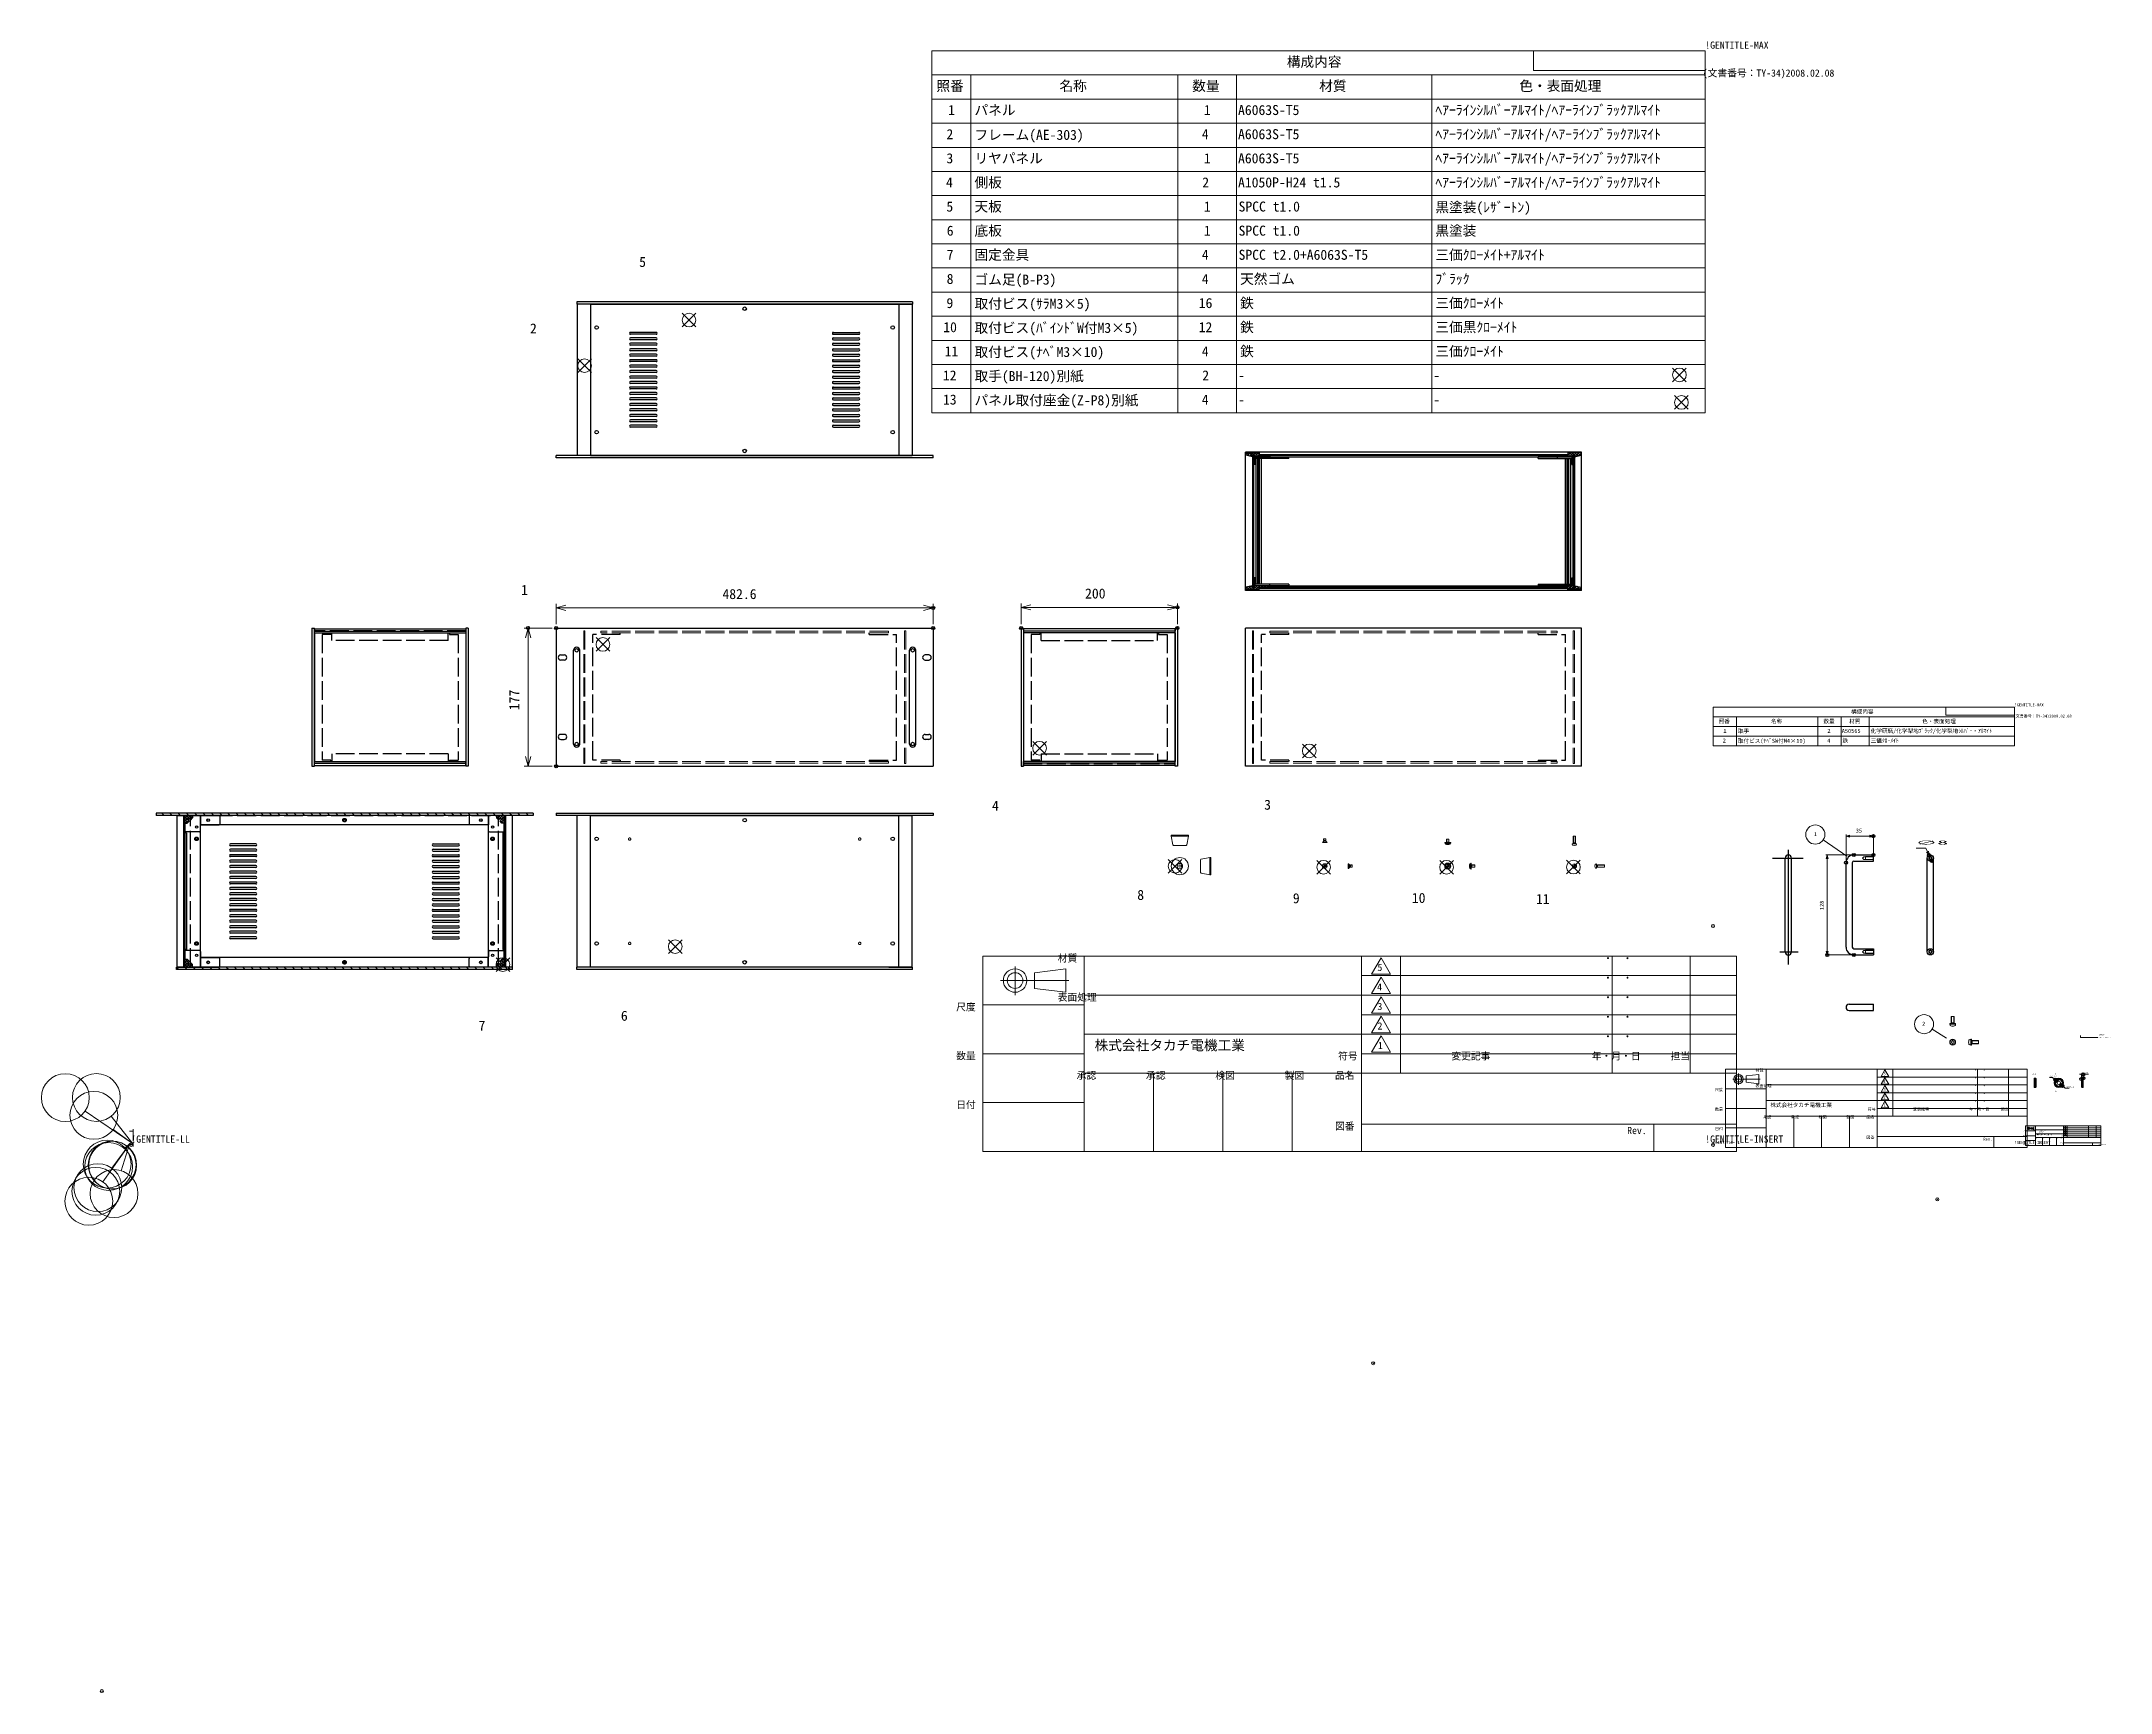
# Model space of a CAD drawing. Units: millimetres at full size, sheet at 1:8. Extents: x -1374 to 1275, y -1401 to 712.
import ezdxf
from ezdxf.enums import TextEntityAlignment as Align

# ---------------------------------------------------------------- set-up
doc = ezdxf.new("R2010")
doc.units = ezdxf.units.MM
doc.header["$LTSCALE"] = 8
doc.header["$PDMODE"] = 32
doc.header["$PDSIZE"] = 4
for name, pattern in [('CHAIN', [18.5, 12, -1.5, 3.5, -1.5]), ('DASHED1', [1.8, 1.2, -0.6]), ('DASHED_DOTTED', [9.25, 6, -1.5, 0.25, -1.5]), ('USER3', [3.75, 3, -0.75]), ('USER6', [2, 1.25, -0.25, 0.25, -0.25])]:
    doc.linetypes.add(name, pattern=pattern)
for name, color, linetype, lineweight in [('0-0_0', 7, 'Continuous', 18), ('0-1_AM_5', 3, 'Continuous', 18), ('0-3_7A', 4, 'DASHED_DOTTED', 18), ('0-4_RAHM2', 7, 'Continuous', 18), ('0-8_ﾘﾔﾊ_ﾈﾙ0', 7, 'USER3', 18), ('0-A_ﾌﾛﾝﾄﾊ_ﾈﾙ0', 7, 'USER3', 18), ('1-2_底板0', 4, 'DASHED1', 18), ('1-3_AM_12', 4, 'Continuous', 18), ('1-5_ｺ_ﾑ足', 8, 'Continuous', 18), ('1-6_ﾋ_ｽ', 8, 'Continuous', 18), ('1-7_ﾋ_ｽ0', 8, 'USER3', 18), ('1-A_取手0', 7, 'USER3', 18), ('1-C_Z-P', 7, 'Continuous', 18), ('1-D_AM_10', 7, 'CHAIN', 18)]:
    doc.layers.add(name, color=color, linetype=linetype, lineweight=lineweight)
for name, color, linetype in [('0-2_DEFPOINTS', 7, 'Continuous'), ('0-5_ﾌﾛﾝﾄﾊ_ﾈﾙ', 3, 'Continuous'), ('0-6_ﾌﾚ_ﾑ', 3, 'Continuous'), ('0-7_ﾘﾔﾊ_ﾈﾙ', 3, 'Continuous'), ('0-9_ﾌﾚ_ﾑ0', 7, 'USER3'), ('0-B_側板', 3, 'Continuous'), ('0-C_天板', 3, 'Continuous'), ('0-D_固定金具', 3, 'Continuous'), ('0-E_側板0', 7, 'USER3'), ('0-F_天板0', 7, 'USER3'), ('1-0_固定金具0', 7, 'USER3'), ('1-1_底板', 3, 'Continuous'), ('1-8_AM_8', 7, 'Continuous'), ('1-B_取手', 3, 'Continuous')]:
    doc.layers.add(name, color=color, linetype=linetype)
doc.styles.add('ＭＳ ゴシック', font='')
doc.styles.get('ＭＳ ゴシック').set_extended_font_data('MS Gothic')

# ---------------------------------------------------------------- blocks, each defined once
blk = doc.blocks.new('TK-A3')
at = {"layer": '0-0_0'}
for p, q in [((359, 280), (359, 275)), ((359, 275), (403, 275))]:
    blk.add_line(p, q, dxfattribs=at)
at = {"layer": '0-0_0', "style": 'ＭＳ ゴシック'}
for s, p in [('!GENTITLE-MAX', (403, 280)), ('(文書番号：TY-34)2008.02.08', (402.359, 272.859)), ('!GENTITLE-LL', (0, 0)), ('!GENTITLE-INSERT', (403, 0))]:
    blk.add_text(s, height=1.833, dxfattribs=at).set_placement(p, align=Align.BOTTOM_LEFT)
blk = doc.blocks.new('U105')
at = {"layer": '0-4_RAHM2', "style": 'ＭＳ ゴシック'}
blk.add_text('日付', height=1.833, dxfattribs=at).set_placement((-191.8, 8.801), align=Align.BOTTOM_LEFT)
blk = doc.blocks.new('U106')
at = {"layer": '0-4_RAHM2', "style": 'ＭＳ ゴシック'}
blk.add_text('尺度', height=1.833, dxfattribs=at).set_placement((-191.8, 33.801), align=Align.BOTTOM_LEFT)
blk = doc.blocks.new('U107')
at = {"layer": '0-4_RAHM2', "style": 'ＭＳ ゴシック'}
blk.add_text('数量', height=1.833, dxfattribs=at).set_placement((-191.8, 21.301), align=Align.BOTTOM_LEFT)
blk = doc.blocks.new('U108')
at = {"layer": '0-4_RAHM2', "style": 'ＭＳ ゴシック'}
blk.add_text('表面処理', height=1.833, dxfattribs=at).set_placement((-165.8, 36.301), align=Align.BOTTOM_LEFT)
blk = doc.blocks.new('U109')
at = {"layer": '0-4_RAHM2', "style": 'ＭＳ ゴシック'}
blk.add_text('材質', height=1.833, dxfattribs=at).set_placement((-165.8, 46.301), align=Align.BOTTOM_LEFT)
blk = doc.blocks.new('U110')
at = {"layer": '0-0_0', "style": 'ＭＳ ゴシック'}
blk.add_text('株式会社タカチ電機工業', height=2.566, dxfattribs=at).set_placement((-156.355, 23.419), align=Align.BOTTOM_LEFT)
blk = doc.blocks.new('U111')
at = {"layer": '0-4_RAHM2', "style": 'ＭＳ ゴシック'}
blk.add_text('承認', height=1.833, dxfattribs=at).set_placement((-160.938, 16.301), align=Align.BOTTOM_LEFT)
blk = doc.blocks.new('U112')
at = {"layer": '0-4_RAHM2', "style": 'ＭＳ ゴシック'}
blk.add_text('承認', height=1.833, dxfattribs=at).set_placement((-143.188, 16.301), align=Align.BOTTOM_LEFT)
blk = doc.blocks.new('U113')
at = {"layer": '0-4_RAHM2', "style": 'ＭＳ ゴシック'}
blk.add_text('検図', height=1.833, dxfattribs=at).set_placement((-125.438, 16.301), align=Align.BOTTOM_LEFT)
blk = doc.blocks.new('U114')
at = {"layer": '0-4_RAHM2', "style": 'ＭＳ ゴシック'}
blk.add_text('製図', height=1.833, dxfattribs=at).set_placement((-107.688, 16.301), align=Align.BOTTOM_LEFT)
blk = doc.blocks.new('U115')
at = {"layer": '0-4_RAHM2', "style": 'ＭＳ ゴシック'}
blk.add_text('Rev.', height=1.833, dxfattribs=at).set_placement((-19.982, 2.185), align=Align.BOTTOM_LEFT)
blk = doc.blocks.new('U116')
at = {"layer": '0-4_RAHM2', "style": 'ＭＳ ゴシック'}
blk.add_text('図番', height=1.833, dxfattribs=at).set_placement((-94.8, 3.301), align=Align.BOTTOM_LEFT)
blk = doc.blocks.new('U117')
at = {"layer": '0-4_RAHM2', "style": 'ＭＳ ゴシック'}
blk.add_text('符号', height=1.833, dxfattribs=at).set_placement((-94, 21.25), align=Align.BOTTOM_LEFT)
blk = doc.blocks.new('U118')
at = {"layer": '0-4_RAHM2', "style": 'ＭＳ ゴシック'}
blk.add_text('品名', height=1.833, dxfattribs=at).set_placement((-94.8, 16.301), align=Align.BOTTOM_LEFT)
blk = doc.blocks.new('U119')
at = {"layer": '0-4_RAHM2', "style": 'ＭＳ ゴシック'}
blk.add_text('変更記事', height=1.833, dxfattribs=at).set_placement((-65, 21.25), align=Align.BOTTOM_LEFT)
blk = doc.blocks.new('U120')
at = {"layer": '0-4_RAHM2', "style": 'ＭＳ ゴシック'}
blk.add_text('・  ・   ', height=1.833, dxfattribs=at).set_placement((-26.157, 31.25), align=Align.BOTTOM_LEFT)
blk = doc.blocks.new('U121')
at = {"layer": '0-4_RAHM2', "style": 'ＭＳ ゴシック'}
blk.add_text('年・月・日', height=1.833, dxfattribs=at).set_placement((-29.059, 21.25), align=Align.BOTTOM_LEFT)
blk = doc.blocks.new('U122')
at = {"layer": '0-4_RAHM2', "style": 'ＭＳ ゴシック'}
blk.add_text('担当', height=1.833, dxfattribs=at).set_placement((-8.881, 21.25), align=Align.BOTTOM_LEFT)
blk = doc.blocks.new('U123')
at = {"layer": '0-4_RAHM2', "style": 'ＭＳ ゴシック'}
blk.add_text('・  ・   ', height=1.833, dxfattribs=at).set_placement((-26.157, 41.25), align=Align.BOTTOM_LEFT)
blk = doc.blocks.new('U124')
at = {"layer": '0-4_RAHM2', "style": 'ＭＳ ゴシック'}
blk.add_text('・  ・   ', height=1.833, dxfattribs=at).set_placement((-26.157, 36.25), align=Align.BOTTOM_LEFT)
blk = doc.blocks.new('U125')
at = {"layer": '0-4_RAHM2', "style": 'ＭＳ ゴシック'}
blk.add_text('・  ・   ', height=1.833, dxfattribs=at).set_placement((-26.157, 46.25), align=Align.BOTTOM_LEFT)
blk = doc.blocks.new('U126')
at = {"layer": '0-4_RAHM2', "style": 'ＭＳ ゴシック'}
blk.add_text('・  ・   ', height=1.833, dxfattribs=at).set_placement((-26.157, 26.25), align=Align.BOTTOM_LEFT)
blk = doc.blocks.new('TK-TITLE')
at = {"layer": '0-0_0'}
for p, q in [((-184.998, 48.295), (-184.998, -1.705)), ((8.002, 48.295), (-184.998, 48.295)), ((-158.998, 48.295), (-158.998, -1.705)), ((-87.998, 48.295), (-87.998, -1.705)), ((8.002, -1.705), (8.002, 48.295)), ((-171.714, 44.045), (-163.714, 45.045)), ((-171.714, 40.045), (-171.714, 44.045)), ((-163.714, 45.045), (-163.714, 39.045)), ((-163.714, 39.045), (-171.714, 40.045)), ((-158.998, 38.295), (-87.998, 38.295)), ((-158.998, 35.795), (-184.998, 35.795)), ((-158.998, 28.295), (-87.998, 28.295)), ((-158.998, 23.295), (-184.998, 23.295)), ((-158.998, 18.295), (-87.998, 18.295)), ((-141.248, 18.295), (-141.248, -1.705)), ((-123.498, 18.295), (-123.498, -1.705)), ((-105.748, 18.295), (-105.748, -1.705)), ((-87.998, 18.295), (8.002, 18.295)), ((-158.998, 10.795), (-184.998, 10.795)), ((-87.998, 5.295), (8.002, 5.295)), ((-13.173, -1.705), (-13.173, 5.295)), ((-184.998, -1.705), (8.002, -1.705))]:
    blk.add_line(p, q, dxfattribs=at)
for radius in [3, 2]:
    blk.add_circle((-176.714, 42.045), radius, dxfattribs=at)
blk.add_point((-410.533, -139.816), dxfattribs=at)
at = {"layer": '0-3_7A'}
for q in [(-176.714, 45.62), (-180.437, 42.045), (-162.933, 42.045), (-176.714, 38.335)]:
    blk.add_line((-176.714, 42.045), q, dxfattribs=at)
at = {"layer": '0-4_RAHM2', "color": 1}
for p, q in [((-82.998, 47.895), (-85.423, 43.695)), ((-77.998, 48.295), (-77.998, 18.295)), ((-23.819, 48.295), (-23.819, 18.295)), ((-3.819, 48.295), (-3.819, 18.295)), ((-87.998, 43.295), (8.002, 43.295)), ((-82.998, 42.895), (-85.423, 38.695)), ((-87.998, 38.295), (8.002, 38.295)), ((-87.998, 33.295), (8.002, 33.295)), ((-87.998, 28.295), (8.002, 28.295)), ((-85.423, 28.695), (-80.573, 28.695)), ((-82.998, 27.895), (-85.423, 23.695)), ((-80.573, 23.695), (-82.998, 27.895)), ((-87.998, 23.295), (8.002, 23.295)), ((-85.423, 23.695), (-80.573, 23.695))]:
    blk.add_line(p, q, dxfattribs=at)
for points in [[(-85.423, 43.695), (-80.573, 43.695), (-82.998, 47.895)], [(-85.423, 38.695), (-80.573, 38.695), (-82.998, 42.895)], [(-80.573, 28.695), (-82.998, 32.895), (-85.423, 28.695)]]:
    blk.add_lwpolyline(points, dxfattribs=at)
blk.add_lwpolyline([(-85.423, 33.695), (-80.573, 33.695), (-82.998, 37.895)], close=True, dxfattribs=at)
at = {"layer": '0-0_0'}
for name in ['U109', 'U125', 'U123', 'U108', 'U124', 'U106', 'U120', 'U110', 'U126', 'U107', 'U117', 'U119', 'U121', 'U122', 'U111', 'U112', 'U113', 'U114', 'U118', 'U105', 'U116', 'U115']:
    blk.add_blockref(name, (0, 0), dxfattribs=at)
at = {"layer": '0-4_RAHM2', "style": 'ＭＳ ゴシック'}
for s, p in [('5', (-83.924, 43.945)), ('4', (-83.998, 38.945)), ('3', (-83.924, 33.945)), ('2', (-83.916, 28.945)), ('1', (-83.813, 23.945))]:
    blk.add_text(s, height=1.833, dxfattribs=at).set_placement(p, align=Align.BOTTOM_LEFT)
blk = doc.blocks.new('_OPEN30')
at = {"layer": '0-0_0'}
blk.add_line((0, 0), (-1, 0), dxfattribs=at)
blk.add_lwpolyline([(-1, 0.2679), (0, 0), (-1, -0.2679)], dxfattribs=at)
blk = doc.blocks.new('U154')
at = {"layer": '0-1_AM_5', "color": 7, "style": 'ＭＳ ゴシック'}
blk.add_text('177', height=12.83, rotation=90, dxfattribs=at).set_placement((500.467, 556.22), align=Align.BOTTOM_LEFT)
blk = doc.blocks.new('D11')
at = {"layer": '0-1_AM_5'}
for p, q in [((538.967, 661.345), (502.967, 661.345)), ((507.967, 496.845), (507.967, 648.845)), ((538.967, 484.345), (502.967, 484.345))]:
    blk.add_line(p, q, dxfattribs=at)
at = {"layer": '0-2_DEFPOINTS'}
for p in [(507.967, 661.345), (543.967, 661.345), (543.967, 484.345)]:
    blk.add_point(p, dxfattribs=at)
at = {"layer": '0-0_0'}
blk.add_blockref('U154', (0, 0), dxfattribs=at)
at = {"layer": '0-1_AM_5', "xscale": 12.5, "yscale": 12.5}
for p, rotation in [((507.967, 661.345), 90), ((507.967, 484.345), 270)]:
    blk.add_blockref('_OPEN30', p, dxfattribs=dict(at, rotation=rotation))
blk = doc.blocks.new('U173')
at = {"layer": '0-1_AM_5', "color": 7, "style": 'ＭＳ ゴシック'}
blk.add_text('1', height=12.83, dxfattribs=at).set_placement((499.058, 699.898), align=Align.BOTTOM_LEFT)
blk = doc.blocks.new('S33')
at = {"layer": '0-1_AM_5'}
blk.add_line((-59.184, 43.126), (1.298, 1.904), dxfattribs=at)
blk.add_circle((-84.49, 60.373), 30.625, dxfattribs=at)
at = {"layer": '0-0_0'}
blk.add_blockref('U173', (0, 0), dxfattribs=at)
blk = doc.blocks.new('U174')
at = {"layer": '0-1_AM_5', "color": 7, "style": 'ＭＳ ゴシック'}
blk.add_text('2', height=12.83, dxfattribs=at).set_placement((510.399, 1034.496), align=Align.BOTTOM_LEFT)
blk = doc.blocks.new('S35')
at = {"layer": '0-1_AM_5'}
blk.add_line((-23.141, 19.697), (1.356, 1.863), dxfattribs=at)
blk.add_circle((-47.899, 37.721), 30.625, dxfattribs=at)
at = {"layer": '0-0_0'}
blk.add_blockref('U174', (0, 0), dxfattribs=at)
blk = doc.blocks.new('U175')
at = {"layer": '0-1_AM_5', "color": 7, "style": 'ＭＳ ゴシック'}
blk.add_text('3', height=12.83, dxfattribs=at).set_placement((1450.286, 424.976), align=Align.BOTTOM_LEFT)
blk = doc.blocks.new('S37')
at = {"layer": '0-1_AM_5'}
blk.add_line((-24.764, -30.071), (-1.862, 1.357), dxfattribs=at)
blk.add_circle((-42.8, -54.822), 30.625, dxfattribs=at)
at = {"layer": '0-0_0'}
blk.add_blockref('U175', (0, 0), dxfattribs=at)
blk = doc.blocks.new('U176')
at = {"layer": '0-1_AM_5', "color": 7, "style": 'ＭＳ ゴシック'}
blk.add_text('4', height=12.83, dxfattribs=at).set_placement((1101.937, 423.715), align=Align.BOTTOM_LEFT)
blk = doc.blocks.new('S39')
at = {"layer": '0-1_AM_5'}
blk.add_line((-27.636, -34.599), (-1.873, 1.342), dxfattribs=at)
blk.add_circle((-45.478, -59.49), 30.625, dxfattribs=at)
at = {"layer": '0-0_0'}
blk.add_blockref('U176', (0, 0), dxfattribs=at)
blk = doc.blocks.new('U177')
at = {"layer": '0-1_AM_5', "color": 7, "style": 'ＭＳ ゴシック'}
blk.add_text('5', height=12.83, dxfattribs=at).set_placement((650.175, 1119.681), align=Align.BOTTOM_LEFT)
blk = doc.blocks.new('S41')
at = {"layer": '0-1_AM_5'}
blk.add_line((-25.772, 36.515), (1.811, 1.424), dxfattribs=at)
blk.add_circle((-44.698, 60.592), 30.625, dxfattribs=at)
at = {"layer": '0-0_0'}
blk.add_blockref('U177', (0, 0), dxfattribs=at)
blk = doc.blocks.new('U178')
at = {"layer": '0-1_AM_5', "color": 7, "style": 'ＭＳ ゴシック'}
blk.add_text('6', height=12.83, dxfattribs=at).set_placement((626.797, 154.9), align=Align.BOTTOM_LEFT)
blk = doc.blocks.new('S43')
at = {"layer": '0-1_AM_5'}
blk.add_line((-36.627, -47.315), (-1.875, 1.339), dxfattribs=at)
blk.add_circle((-54.427, -72.236), 30.625, dxfattribs=at)
at = {"layer": '0-0_0'}
blk.add_blockref('U178', (0, 0), dxfattribs=at)
blk = doc.blocks.new('U179')
at = {"layer": '0-1_AM_5', "color": 7, "style": 'ＭＳ ゴシック'}
blk.add_text('8', height=12.83, dxfattribs=at).set_placement((1287.838, 309.536), align=Align.BOTTOM_LEFT)
blk = doc.blocks.new('S45')
at = {"layer": '0-1_AM_5'}
blk.add_line((-8.108, -4.196), (-1.541, 1.713), dxfattribs=at)
blk.add_circle((-30.876, -24.678), 30.625, dxfattribs=at)
at = {"layer": '0-0_0'}
blk.add_blockref('U179', (0, 0), dxfattribs=at)
blk = doc.blocks.new('A$C50AE65D7')
at = {"layer": '1-6_ﾋ_ｽ'}
for p, q in [((-0.5, 3.15), (-1.8, 3.036)), ((-1.8, 3.036), (-1.8, -3.036)), ((-0.5, -3.9), (-0.5, 3.9)), ((-0.5, 3.9), (0, 3.9)), ((0, -3.9), (0, 3.9)), ((0, 1.32), (0.75, 1.5)), ((4.5, 1.5), (0.75, 1.5)), ((0.75, -1.5), (0.75, 1.5)), ((4.5, 1.5), (4.5, -1.5)), ((-0.5, -3.15), (-1.8, -3.036)), ((-0.5, -3.9), (0, -3.9)), ((0, -1.32), (0.75, -1.5)), ((0.75, -1.5), (4.5, -1.5))]:
    blk.add_line(p, q, dxfattribs=at)
blk.add_arc((5.582, 0), 7.982, 157.64346, 202.35654, dxfattribs=at)
at = {"layer": '1-7_ﾋ_ｽ0'}
for p, q in [((0, 1.2), (4.5, 1.2)), ((0, -1.2), (4.5, -1.2))]:
    blk.add_line(p, q, dxfattribs=at)
blk = doc.blocks.new('A$C39DF21C5')
at = {"layer": '1-6_ﾋ_ｽ'}
for p, q in [((-1.85, 0.42), (-1.598, 0.42)), ((-0.42, 1.598), (-0.42, 1.85)), ((-0.42, 1.85), (0.42, 1.85)), ((0.42, 1.85), (0.42, 1.598)), ((1.598, 0.42), (1.85, 0.42)), ((-0.42, -1.85), (-0.42, -1.598)), ((0.42, -1.85), (-0.42, -1.85)), ((0.42, -1.598), (0.42, -1.85))]:
    blk.add_line(p, q, dxfattribs=at)
for points in [[(-1.598, -0.42), (-1.85, -0.42), (-1.85, 0.42)], [(1.85, 0.42), (1.85, -0.42), (1.598, -0.42)]]:
    blk.add_lwpolyline(points, dxfattribs=at)
for radius in [3.9, 3.15]:
    blk.add_circle((0, 0), radius, dxfattribs=at)
for centre, start, end in [((-1.598, 1.598), 270, 0), ((1.598, 1.598), 180, 270), ((-1.598, -1.598), 0, 90), ((1.598, -1.598), 90, 180)]:
    blk.add_arc(centre, 1.177, start, end, dxfattribs=at)
blk = doc.blocks.new('A$C52644786')
at = {"layer": '1-6_ﾋ_ｽ'}
for p, q in [((0, 3), (0, -3)), ((0, 3), (0.25, 3)), ((1.912, 1.338), (0.25, 3)), ((0.25, -3), (0.25, 3)), ((5, 1.5), (2.75, 1.5)), ((5, 1.5), (5, -1.5)), ((0, -3), (0.25, -3)), ((0.25, -3), (1.912, -1.338)), ((2.75, -1.5), (5, -1.5))]:
    blk.add_line(p, q, dxfattribs=at)
blk.add_lwpolyline([(2.038, -1.263), (2.75, -1.5), (2.75, 1.5), (2.038, 1.263)], dxfattribs=at)
for centre, start, end in [((2.124, 1.55), 225, 270), ((2.124, -1.55), 90, 135)]:
    blk.add_arc(centre, 0.3, start, end, dxfattribs=at)
at = {"layer": '1-7_ﾋ_ｽ0'}
for p, q in [((1.75, -1.5), (1.75, 1.5)), ((2.124, 1.25), (5, 1.25)), ((5, -1.25), (2.124, -1.25))]:
    blk.add_line(p, q, dxfattribs=at)
blk = doc.blocks.new('A$C768F0215')
at = {"layer": '1-6_ﾋ_ｽ'}
for p, q in [((-1.8, 0.409), (-1.555, 0.409)), ((-1.8, -0.409), (-1.8, 0.409)), ((-0.409, 1.555), (-0.409, 1.8)), ((-0.409, 1.8), (0.409, 1.8)), ((0.409, 1.8), (0.409, 1.555)), ((1.555, 0.409), (1.8, 0.409)), ((1.8, 0.409), (1.8, -0.409)), ((-1.555, -0.409), (-1.8, -0.409)), ((-0.409, -1.8), (-0.409, -1.555)), ((0.409, -1.8), (-0.409, -1.8)), ((0.409, -1.555), (0.409, -1.8)), ((1.8, -0.409), (1.555, -0.409))]:
    blk.add_line(p, q, dxfattribs=at)
blk.add_circle((0, 0), 3, dxfattribs=at)
for centre, start, end in [((-1.555, 1.555), 270, 0), ((1.555, 1.555), 180, 270), ((-1.555, -1.555), 0, 90), ((1.555, -1.555), 90, 180)]:
    blk.add_arc(centre, 1.145, start, end, dxfattribs=at)
blk = doc.blocks.new('A$C0F2A7595')
at = {"layer": '1-6_ﾋ_ｽ'}
for p, q in [((-1.8, 0.409), (-1.555, 0.409)), ((-0.409, 1.8), (0.409, 1.8)), ((-0.409, 1.555), (-0.409, 1.8)), ((0.409, 1.8), (0.409, 1.555)), ((-0.409, -1.8), (-0.409, -1.555)), ((0.409, -1.8), (-0.409, -1.8)), ((0.409, -1.555), (0.409, -1.8))]:
    blk.add_line(p, q, dxfattribs=at)
for points in [[(-1.555, -0.409), (-1.8, -0.409), (-1.8, 0.409)], [(1.555, 0.409), (1.8, 0.409), (1.8, -0.409), (1.555, -0.409)]]:
    blk.add_lwpolyline(points, dxfattribs=at)
blk.add_circle((0, 0), 2.75, dxfattribs=at)
for centre, start, end in [((-1.555, 1.555), 270, 0), ((1.555, 1.555), 180, 270), ((-1.555, -1.555), 0, 90), ((1.555, -1.555), 90, 180)]:
    blk.add_arc(centre, 1.145, start, end, dxfattribs=at)
blk = doc.blocks.new('A$C07ED1ECE')
at = {"layer": '1-6_ﾋ_ｽ'}
for p, q in [((-0.847, 2.676), (0, 2.75)), ((0, 2.75), (0, -2.75)), ((0.123, 1.23), (1.25, 1.5)), ((10, 1.5), (1.25, 1.5)), ((1.25, -1.5), (1.25, 1.5)), ((10, -1.5), (10, 1.5)), ((-0.847, -2.676), (0, -2.75)), ((0.123, -1.23), (1.25, -1.5)), ((1.25, -1.5), (10, -1.5))]:
    blk.add_line(p, q, dxfattribs=at)
for centre, radius, start, end in [((5, 0), 7, 163.74297, 196.25703), ((-0.76, 1.68), 1, 95, 163.74297), ((0.1, 1.327), 0.1, 180, 283.49573), ((-0.76, -1.68), 1, 196.25703, 265), ((0.1, -1.327), 0.1, 76.50427, 180)]:
    blk.add_arc(centre, radius, start, end, dxfattribs=at)
at = {"layer": '1-7_ﾋ_ｽ0'}
for p, q in [((0, 1.2), (10, 1.2)), ((0, -1.2), (10, -1.2))]:
    blk.add_line(p, q, dxfattribs=at)
blk = doc.blocks.new('U180')
at = {"layer": '0-1_AM_5', "color": 7, "style": 'ＭＳ ゴシック'}
blk.add_text('9', height=12.83, dxfattribs=at).set_placement((1487.024, 305.28), align=Align.BOTTOM_LEFT)
blk = doc.blocks.new('S47')
at = {"layer": '0-1_AM_5'}
blk.add_line((-4.735, -2.226), (-1.798, 1.44), dxfattribs=at)
blk.add_circle((-23.879, -26.13), 30.625, dxfattribs=at)
at = {"layer": '0-0_0'}
blk.add_blockref('U180', (0, 0), dxfattribs=at)
blk = doc.blocks.new('U181')
at = {"layer": '0-1_AM_5', "color": 7, "style": 'ＭＳ ゴシック'}
blk.add_text('10', height=12.83, dxfattribs=at).set_placement((1639.379, 305.694), align=Align.BOTTOM_LEFT)
blk = doc.blocks.new('S49')
at = {"layer": '0-1_AM_5'}
blk.add_line((-4.926, -2.302), (-1.768, 1.477), dxfattribs=at)
blk.add_circle((-24.564, -25.803), 30.625, dxfattribs=at)
at = {"layer": '0-0_0'}
blk.add_blockref('U181', (0, 0), dxfattribs=at)
blk = doc.blocks.new('U182')
at = {"layer": '0-1_AM_5', "color": 7, "style": 'ＭＳ ゴシック'}
blk.add_text('11', height=12.83, dxfattribs=at).set_placement((1798.288, 304.374), align=Align.BOTTOM_LEFT)
blk = doc.blocks.new('S51')
at = {"layer": '0-1_AM_5'}
blk.add_line((-8.168, -5.401), (-1.687, 1.569), dxfattribs=at)
blk.add_circle((-29.022, -27.829), 30.625, dxfattribs=at)
at = {"layer": '0-0_0'}
blk.add_blockref('U182', (0, 0), dxfattribs=at)
blk = doc.blocks.new('U155')
at = {"layer": '0-1_AM_5', "color": 7, "style": 'ＭＳ ゴシック'}
blk.add_text('482.6', height=12.83, dxfattribs=at).set_placement((756.832, 694.595), align=Align.BOTTOM_LEFT)
blk = doc.blocks.new('D18')
at = {"layer": '0-1_AM_5'}
for p, q in [((543.967, 666.345), (543.967, 692.095)), ((1026.567, 666.345), (1026.567, 692.095)), ((556.467, 687.095), (1014.067, 687.095))]:
    blk.add_line(p, q, dxfattribs=at)
at = {"layer": '0-2_DEFPOINTS'}
for p in [(1026.567, 687.095), (543.967, 661.345), (1026.567, 661.345)]:
    blk.add_point(p, dxfattribs=at)
at = {"layer": '0-0_0'}
blk.add_blockref('U155', (0, 0), dxfattribs=at)
at = {"layer": '0-1_AM_5', "xscale": 12.5, "yscale": 12.5, "rotation": 180}
blk.add_blockref('_OPEN30', (543.967, 687.095), dxfattribs=at)
at = {"layer": '0-1_AM_5', "xscale": 12.5, "yscale": 12.5}
blk.add_blockref('_OPEN30', (1026.567, 687.095), dxfattribs=at)
blk = doc.blocks.new('U183')
at = {"layer": '0-1_AM_5', "color": 7, "style": 'ＭＳ ゴシック'}
blk.add_text('7', height=12.83, dxfattribs=at).set_placement((444.518, 142.119), align=Align.BOTTOM_LEFT)
blk = doc.blocks.new('S53')
at = {"layer": '0-1_AM_5'}
blk.add_line((-12.882, -33.205), (-2.197, 0.693), dxfattribs=at)
blk.add_circle((-22.089, -62.413), 30.625, dxfattribs=at)
at = {"layer": '0-0_0'}
blk.add_blockref('U183', (0, 0), dxfattribs=at)
blk = doc.blocks.new('U184')
at = {"layer": '0-0_0', "style": 'ＭＳ ゴシック'}
blk.add_text('1', height=12.83, dxfattribs=at).set_placement((1045.625, 1314), align=Align.BOTTOM_LEFT)
blk = doc.blocks.new('U185')
at = {"layer": '0-0_0', "style": 'ＭＳ ゴシック'}
blk.add_text('パネル', height=12.83, dxfattribs=at).set_placement((1079.5, 1314), align=Align.BOTTOM_LEFT)
blk = doc.blocks.new('U186')
at = {"layer": '0-0_0', "style": 'ＭＳ ゴシック'}
blk.add_text('1', height=12.83, dxfattribs=at).set_placement((1373.125, 1314), align=Align.BOTTOM_LEFT)
blk = doc.blocks.new('U187')
at = {"layer": '0-0_0', "style": 'ＭＳ ゴシック'}
blk.add_text('A6063S-T5', height=12.83, dxfattribs=at).set_placement((1416.875, 1314), align=Align.BOTTOM_LEFT)
blk = doc.blocks.new('U188')
at = {"layer": '0-0_0', "style": 'ＭＳ ゴシック'}
blk.add_text('ﾍｱｰﾗｲﾝｼﾙﾊﾞｰｱﾙﾏｲﾄ/ﾍｱｰﾗｲﾝﾌﾞﾗｯｸｱﾙﾏｲﾄ', height=12.83, dxfattribs=at).set_placement((1669.5, 1314), align=Align.BOTTOM_LEFT)
blk = doc.blocks.new('U189')
at = {"layer": '0-0_0', "style": 'ＭＳ ゴシック'}
blk.add_text('2', height=12.83, dxfattribs=at).set_placement((1043.572, 1283.122), align=Align.BOTTOM_LEFT)
blk = doc.blocks.new('U190')
at = {"layer": '0-0_0', "style": 'ＭＳ ゴシック'}
blk.add_text('フレーム(AE-303)', height=12.83, dxfattribs=at).set_placement((1079.5, 1282.25), align=Align.BOTTOM_LEFT)
blk = doc.blocks.new('U191')
at = {"layer": '0-0_0', "style": 'ＭＳ ゴシック'}
blk.add_text('4', height=12.83, dxfattribs=at).set_placement((1370.5, 1283.125), align=Align.BOTTOM_LEFT)
blk = doc.blocks.new('U192')
at = {"layer": '0-0_0', "style": 'ＭＳ ゴシック'}
blk.add_text('A6063S-T5', height=12.83, dxfattribs=at).set_placement((1416.875, 1283.125), align=Align.BOTTOM_LEFT)
blk = doc.blocks.new('U193')
at = {"layer": '0-0_0', "style": 'ＭＳ ゴシック'}
blk.add_text('ﾍｱｰﾗｲﾝｼﾙﾊﾞｰｱﾙﾏｲﾄ/ﾍｱｰﾗｲﾝﾌﾞﾗｯｸｱﾙﾏｲﾄ', height=12.83, dxfattribs=at).set_placement((1669.5, 1283.125), align=Align.BOTTOM_LEFT)
blk = doc.blocks.new('U194')
at = {"layer": '0-0_0', "style": 'ＭＳ ゴシック'}
blk.add_text('3', height=12.83, dxfattribs=at).set_placement((1043.513, 1252.25), align=Align.BOTTOM_LEFT)
blk = doc.blocks.new('U195')
at = {"layer": '0-0_0', "style": 'ＭＳ ゴシック'}
blk.add_text('リヤパネル', height=12.83, dxfattribs=at).set_placement((1079.5, 1252.25), align=Align.BOTTOM_LEFT)
blk = doc.blocks.new('U196')
at = {"layer": '0-0_0', "style": 'ＭＳ ゴシック'}
blk.add_text('1', height=12.83, dxfattribs=at).set_placement((1373.125, 1252.25), align=Align.BOTTOM_LEFT)
blk = doc.blocks.new('U197')
at = {"layer": '0-0_0', "style": 'ＭＳ ゴシック'}
blk.add_text('A6063S-T5', height=12.83, dxfattribs=at).set_placement((1416.875, 1252.25), align=Align.BOTTOM_LEFT)
blk = doc.blocks.new('U198')
at = {"layer": '0-0_0', "style": 'ＭＳ ゴシック'}
blk.add_text('ﾍｱｰﾗｲﾝｼﾙﾊﾞｰｱﾙﾏｲﾄ/ﾍｱｰﾗｲﾝﾌﾞﾗｯｸｱﾙﾏｲﾄ', height=12.83, dxfattribs=at).set_placement((1669.5, 1252.25), align=Align.BOTTOM_LEFT)
blk = doc.blocks.new('U199')
at = {"layer": '0-0_0', "style": 'ＭＳ ゴシック'}
blk.add_text('4', height=12.83, dxfattribs=at).set_placement((1043, 1221.375), align=Align.BOTTOM_LEFT)
blk = doc.blocks.new('U200')
at = {"layer": '0-0_0', "style": 'ＭＳ ゴシック'}
blk.add_text('側板', height=12.83, dxfattribs=at).set_placement((1079.5, 1221.375), align=Align.BOTTOM_LEFT)
blk = doc.blocks.new('U201')
at = {"layer": '0-0_0', "style": 'ＭＳ ゴシック'}
blk.add_text('2', height=12.83, dxfattribs=at).set_placement((1371.072, 1221.372), align=Align.BOTTOM_LEFT)
blk = doc.blocks.new('U202')
at = {"layer": '0-0_0', "style": 'ＭＳ ゴシック'}
blk.add_text('A1050P-H24 t1.5', height=12.83, dxfattribs=at).set_placement((1416.875, 1221.372), align=Align.BOTTOM_LEFT)
blk = doc.blocks.new('U203')
at = {"layer": '0-0_0', "style": 'ＭＳ ゴシック'}
blk.add_text('ﾍｱｰﾗｲﾝｼﾙﾊﾞｰｱﾙﾏｲﾄ/ﾍｱｰﾗｲﾝﾌﾞﾗｯｸｱﾙﾏｲﾄ', height=12.83, dxfattribs=at).set_placement((1669.5, 1221.375), align=Align.BOTTOM_LEFT)
blk = doc.blocks.new('U204')
at = {"layer": '0-0_0', "style": 'ＭＳ ゴシック'}
blk.add_text('5', height=12.83, dxfattribs=at).set_placement((1043.513, 1190.5), align=Align.BOTTOM_LEFT)
blk = doc.blocks.new('U205')
at = {"layer": '0-0_0', "style": 'ＭＳ ゴシック'}
blk.add_text('天板', height=12.83, dxfattribs=at).set_placement((1079.5, 1190.5), align=Align.BOTTOM_LEFT)
blk = doc.blocks.new('U206')
at = {"layer": '0-0_0', "style": 'ＭＳ ゴシック'}
blk.add_text('1', height=12.83, dxfattribs=at).set_placement((1373.125, 1190.5), align=Align.BOTTOM_LEFT)
blk = doc.blocks.new('U207')
at = {"layer": '0-0_0', "style": 'ＭＳ ゴシック'}
blk.add_text('SPCC t1.0', height=12.83, dxfattribs=at).set_placement((1417.568, 1190.5), align=Align.BOTTOM_LEFT)
blk = doc.blocks.new('U208')
at = {"layer": '0-0_0', "style": 'ＭＳ ゴシック'}
blk.add_text('黒塗装(ﾚｻﾞｰﾄﾝ)', height=12.83, dxfattribs=at).set_placement((1669.5, 1189.625), align=Align.BOTTOM_LEFT)
blk = doc.blocks.new('U209')
at = {"layer": '0-0_0', "style": 'ＭＳ ゴシック'}
blk.add_text('6', height=12.83, dxfattribs=at).set_placement((1043.965, 1159.625), align=Align.BOTTOM_LEFT)
blk = doc.blocks.new('U210')
at = {"layer": '0-0_0', "style": 'ＭＳ ゴシック'}
blk.add_text('底板', height=12.83, dxfattribs=at).set_placement((1079.5, 1159.625), align=Align.BOTTOM_LEFT)
blk = doc.blocks.new('U211')
at = {"layer": '0-0_0', "style": 'ＭＳ ゴシック'}
blk.add_text('1', height=12.83, dxfattribs=at).set_placement((1373.125, 1159.625), align=Align.BOTTOM_LEFT)
blk = doc.blocks.new('U212')
at = {"layer": '0-0_0', "style": 'ＭＳ ゴシック'}
blk.add_text('SPCC t1.0', height=12.83, dxfattribs=at).set_placement((1417.568, 1159.625), align=Align.BOTTOM_LEFT)
blk = doc.blocks.new('U213')
at = {"layer": '0-0_0', "style": 'ＭＳ ゴシック'}
blk.add_text('黒塗装', height=12.83, dxfattribs=at).set_placement((1669.5, 1159.625), align=Align.BOTTOM_LEFT)
blk = doc.blocks.new('U214')
at = {"layer": '0-0_0', "style": 'ＭＳ ゴシック'}
blk.add_text('7', height=12.83, dxfattribs=at).set_placement((1043.875, 1128.75), align=Align.BOTTOM_LEFT)
blk = doc.blocks.new('U215')
at = {"layer": '0-0_0', "style": 'ＭＳ ゴシック'}
blk.add_text('固定金具', height=12.83, dxfattribs=at).set_placement((1079.5, 1128.75), align=Align.BOTTOM_LEFT)
blk = doc.blocks.new('U216')
at = {"layer": '0-0_0', "style": 'ＭＳ ゴシック'}
blk.add_text('4', height=12.83, dxfattribs=at).set_placement((1370.5, 1128.75), align=Align.BOTTOM_LEFT)
blk = doc.blocks.new('U217')
at = {"layer": '0-0_0', "style": 'ＭＳ ゴシック'}
blk.add_text('SPCC t2.0+A6063S-T5', height=12.83, dxfattribs=at).set_placement((1417.568, 1128.747), align=Align.BOTTOM_LEFT)
blk = doc.blocks.new('U218')
at = {"layer": '0-0_0', "style": 'ＭＳ ゴシック'}
blk.add_text('三価ｸﾛｰﾒｲﾄ+ｱﾙﾏｲﾄ', height=12.83, dxfattribs=at).set_placement((1669.5, 1128.75), align=Align.BOTTOM_LEFT)
blk = doc.blocks.new('U219')
at = {"layer": '0-0_0', "style": 'ＭＳ ゴシック'}
blk.add_text('8', height=12.83, dxfattribs=at).set_placement((1043.875, 1097.875), align=Align.BOTTOM_LEFT)
blk = doc.blocks.new('U220')
at = {"layer": '0-0_0', "style": 'ＭＳ ゴシック'}
blk.add_text('ゴム足(B-P3)', height=12.83, dxfattribs=at).set_placement((1079.5, 1097), align=Align.BOTTOM_LEFT)
blk = doc.blocks.new('U221')
at = {"layer": '0-0_0', "style": 'ＭＳ ゴシック'}
blk.add_text('4', height=12.83, dxfattribs=at).set_placement((1370.5, 1097.875), align=Align.BOTTOM_LEFT)
blk = doc.blocks.new('U222')
at = {"layer": '0-0_0', "style": 'ＭＳ ゴシック'}
blk.add_text('天然ゴム', height=12.83, dxfattribs=at).set_placement((1419.5, 1097.875), align=Align.BOTTOM_LEFT)
blk = doc.blocks.new('U223')
at = {"layer": '0-0_0', "style": 'ＭＳ ゴシック'}
blk.add_text('ﾌﾞﾗｯｸ', height=12.83, dxfattribs=at).set_placement((1669.5, 1097.875), align=Align.BOTTOM_LEFT)
blk = doc.blocks.new('U224')
at = {"layer": '0-0_0', "style": 'ＭＳ ゴシック'}
blk.add_text('9', height=12.83, dxfattribs=at).set_placement((1043.58, 1067), align=Align.BOTTOM_LEFT)
blk = doc.blocks.new('U225')
at = {"layer": '0-0_0', "style": 'ＭＳ ゴシック'}
blk.add_text('取付ビス(ｻﾗM3×5)', height=12.83, dxfattribs=at).set_placement((1079.5, 1066.125), align=Align.BOTTOM_LEFT)
blk = doc.blocks.new('U226')
at = {"layer": '0-0_0', "style": 'ＭＳ ゴシック'}
blk.add_text('16', height=12.83, dxfattribs=at).set_placement((1366.566, 1067), align=Align.BOTTOM_LEFT)
blk = doc.blocks.new('U227')
at = {"layer": '0-0_0', "style": 'ＭＳ ゴシック'}
blk.add_text('鉄', height=12.8, dxfattribs=at).set_placement((1419.5, 1067), align=Align.BOTTOM_LEFT)
blk = doc.blocks.new('U228')
at = {"layer": '0-0_0', "style": 'ＭＳ ゴシック'}
blk.add_text('三価ｸﾛｰﾒｲﾄ', height=12.83, dxfattribs=at).set_placement((1669.5, 1067), align=Align.BOTTOM_LEFT)
blk = doc.blocks.new('U229')
at = {"layer": '0-0_0', "style": 'ＭＳ ゴシック'}
blk.add_text('10', height=12.83, dxfattribs=at).set_placement((1039.493, 1036.125), align=Align.BOTTOM_LEFT)
blk = doc.blocks.new('U230')
at = {"layer": '0-0_0', "style": 'ＭＳ ゴシック'}
blk.add_text('取付ビス(ﾊﾞｲﾝﾄﾞW付M3×5)', height=12.83, dxfattribs=at).set_placement((1079.5, 1035.25), align=Align.BOTTOM_LEFT)
blk = doc.blocks.new('U231')
at = {"layer": '0-0_0', "style": 'ＭＳ ゴシック'}
blk.add_text('12', height=12.83, dxfattribs=at).set_placement((1366.474, 1036.122), align=Align.BOTTOM_LEFT)
blk = doc.blocks.new('U232')
at = {"layer": '0-0_0', "style": 'ＭＳ ゴシック'}
blk.add_text('鉄', height=12.83, dxfattribs=at).set_placement((1419.5, 1036.125), align=Align.BOTTOM_LEFT)
blk = doc.blocks.new('U233')
at = {"layer": '0-0_0', "style": 'ＭＳ ゴシック'}
blk.add_text('三価黒ｸﾛｰﾒｲﾄ', height=12.83, dxfattribs=at).set_placement((1669.5, 1036.125), align=Align.BOTTOM_LEFT)
blk = doc.blocks.new('U234')
at = {"layer": '0-0_0', "style": 'ＭＳ ゴシック'}
blk.add_text('11', height=12.83, dxfattribs=at).set_placement((1041.25, 1005.25), align=Align.BOTTOM_LEFT)
blk = doc.blocks.new('U235')
at = {"layer": '0-0_0', "style": 'ＭＳ ゴシック'}
blk.add_text('取付ビス(ﾅﾍﾞM3×10)', height=12.83, dxfattribs=at).set_placement((1079.5, 1004.375), align=Align.BOTTOM_LEFT)
blk = doc.blocks.new('U236')
at = {"layer": '0-0_0', "style": 'ＭＳ ゴシック'}
blk.add_text('4', height=12.83, dxfattribs=at).set_placement((1370.5, 1005.25), align=Align.BOTTOM_LEFT)
blk = doc.blocks.new('U237')
at = {"layer": '0-0_0', "style": 'ＭＳ ゴシック'}
blk.add_text('鉄', height=12.83, dxfattribs=at).set_placement((1419.5, 1005.25), align=Align.BOTTOM_LEFT)
blk = doc.blocks.new('U238')
at = {"layer": '0-0_0', "style": 'ＭＳ ゴシック'}
blk.add_text('三価ｸﾛｰﾒｲﾄ', height=12.83, dxfattribs=at).set_placement((1669.5, 1005.25), align=Align.BOTTOM_LEFT)
blk = doc.blocks.new('U239')
at = {"layer": '0-0_0', "style": 'ＭＳ ゴシック'}
blk.add_text('12', height=12.83, dxfattribs=at).set_placement((1038.974, 974.372), align=Align.BOTTOM_LEFT)
blk = doc.blocks.new('U240')
at = {"layer": '0-0_0', "style": 'ＭＳ ゴシック'}
blk.add_text('取手(BH-120)別紙', height=12.83, dxfattribs=at).set_placement((1079.5, 973.5), align=Align.BOTTOM_LEFT)
blk = doc.blocks.new('U241')
at = {"layer": '0-0_0', "style": 'ＭＳ ゴシック'}
blk.add_text('2', height=12.83, dxfattribs=at).set_placement((1371.072, 974.372), align=Align.BOTTOM_LEFT)
blk = doc.blocks.new('U242')
at = {"layer": '0-0_0', "style": 'ＭＳ ゴシック'}
blk.add_text('-', height=12.83, dxfattribs=at).set_placement((1416.875, 974.375), align=Align.BOTTOM_LEFT)
blk = doc.blocks.new('U243')
at = {"layer": '0-0_0', "style": 'ＭＳ ゴシック'}
blk.add_text('-', height=12.83, dxfattribs=at).set_placement((1666.875, 974.375), align=Align.BOTTOM_LEFT)
blk = doc.blocks.new('U244')
at = {"layer": '0-0_0', "style": 'ＭＳ ゴシック'}
blk.add_text('13', height=12.83, dxfattribs=at).set_placement((1039.138, 943.5), align=Align.BOTTOM_LEFT)
blk = doc.blocks.new('U245')
at = {"layer": '0-0_0', "style": 'ＭＳ ゴシック'}
blk.add_text('パネル取付座金(Z-P8)別紙', height=12.83, dxfattribs=at).set_placement((1079.5, 942.625), align=Align.BOTTOM_LEFT)
blk = doc.blocks.new('U246')
at = {"layer": '0-0_0', "style": 'ＭＳ ゴシック'}
blk.add_text('4', height=12.8, dxfattribs=at).set_placement((1370.5, 943.5), align=Align.BOTTOM_LEFT)
blk = doc.blocks.new('U247')
at = {"layer": '0-0_0', "style": 'ＭＳ ゴシック'}
blk.add_text('-', height=12.83, dxfattribs=at).set_placement((1416.875, 943.5), align=Align.BOTTOM_LEFT)
blk = doc.blocks.new('U248')
at = {"layer": '0-0_0', "style": 'ＭＳ ゴシック'}
blk.add_text('-', height=12.83, dxfattribs=at).set_placement((1666.875, 943.5), align=Align.BOTTOM_LEFT)
blk = doc.blocks.new('U249')
at = {"layer": '0-0_0', "style": 'ＭＳ ゴシック'}
blk.add_text('照番', height=12.83, dxfattribs=at).set_placement((1030.75, 1344.875), align=Align.BOTTOM_LEFT)
blk = doc.blocks.new('U250')
at = {"layer": '0-0_0', "style": 'ＭＳ ゴシック'}
blk.add_text('名称', height=12.83, dxfattribs=at).set_placement((1188.25, 1344.875), align=Align.BOTTOM_LEFT)
blk = doc.blocks.new('U251')
at = {"layer": '0-0_0', "style": 'ＭＳ ゴシック'}
blk.add_text('数量', height=12.83, dxfattribs=at).set_placement((1358.25, 1344.875), align=Align.BOTTOM_LEFT)
blk = doc.blocks.new('U252')
at = {"layer": '0-0_0', "style": 'ＭＳ ゴシック'}
blk.add_text('材質', height=12.83, dxfattribs=at).set_placement((1520.75, 1344.875), align=Align.BOTTOM_LEFT)
blk = doc.blocks.new('U253')
at = {"layer": '0-0_0', "style": 'ＭＳ ゴシック'}
blk.add_text('色・表面処理', height=12.83, dxfattribs=at).set_placement((1777, 1344.875), align=Align.BOTTOM_LEFT)
blk = doc.blocks.new('U254')
at = {"layer": '0-0_0', "style": 'ＭＳ ゴシック'}
blk.add_text('構成内容', height=12.83, dxfattribs=at).set_placement((1479.312, 1375.812), align=Align.BOTTOM_LEFT)
blk = doc.blocks.new('S54')
at = {"layer": '0-0_0', "color": 1}
for p, q in [((1025, 1369.125), (2015, 1369.125)), ((1075, 1369.125), (1075, 1338.25)), ((1340, 1369.125), (1340, 1338.25)), ((1415, 1369.125), (1415, 1338.25)), ((1665, 1369.125), (1665, 1338.25)), ((1025, 1338.25), (2015, 1338.25)), ((1075, 1338.25), (1075, 1307.375)), ((1340, 1338.25), (1340, 1307.375)), ((1415, 1338.25), (1415, 1307.375)), ((1665, 1338.25), (1665, 1307.375)), ((1025, 1307.375), (2015, 1307.375)), ((1075, 1307.375), (1075, 1276.5)), ((1340, 1307.375), (1340, 1276.5)), ((1415, 1307.375), (1415, 1276.5)), ((1665, 1307.375), (1665, 1276.5)), ((1025, 1276.5), (2015, 1276.5)), ((1075, 1276.5), (1075, 1245.625)), ((1340, 1276.5), (1340, 1245.625)), ((1415, 1276.5), (1415, 1245.625)), ((1665, 1276.5), (1665, 1245.625)), ((1025, 1245.625), (2015, 1245.625)), ((1075, 1245.625), (1075, 1214.75)), ((1340, 1245.625), (1340, 1214.75)), ((1415, 1245.625), (1415, 1214.75)), ((1665, 1245.625), (1665, 1214.75)), ((1025, 1214.75), (2015, 1214.75)), ((1075, 1214.75), (1075, 1183.875)), ((1340, 1214.75), (1340, 1183.875)), ((1415, 1214.75), (1415, 1183.875)), ((1665, 1214.75), (1665, 1183.875)), ((1025, 1183.875), (2015, 1183.875)), ((1075, 1183.875), (1075, 1153)), ((1340, 1183.875), (1340, 1153)), ((1415, 1183.875), (1415, 1153)), ((1665, 1183.875), (1665, 1153)), ((1025, 1153), (2015, 1153)), ((1075, 1153), (1075, 1122.125)), ((1340, 1153), (1340, 1122.125)), ((1415, 1153), (1415, 1122.125)), ((1665, 1153), (1665, 1122.125)), ((1025, 1122.125), (2015, 1122.125)), ((1075, 1122.125), (1075, 1091.25)), ((1340, 1122.125), (1340, 1091.25)), ((1415, 1122.125), (1415, 1091.25)), ((1665, 1122.125), (1665, 1091.25)), ((1025, 1091.25), (2015, 1091.25)), ((1075, 1091.25), (1075, 1060.375)), ((1340, 1091.25), (1340, 1060.375)), ((1415, 1091.25), (1415, 1060.375)), ((1665, 1091.25), (1665, 1060.375)), ((1025, 1060.375), (2015, 1060.375)), ((1075, 1060.375), (1075, 1029.5)), ((1340, 1060.375), (1340, 1029.5)), ((1415, 1060.375), (1415, 1029.5)), ((1665, 1060.375), (1665, 1029.5)), ((1025, 1029.5), (2015, 1029.5)), ((1075, 1029.5), (1075, 998.625)), ((1340, 1029.5), (1340, 998.625)), ((1415, 1029.5), (1415, 998.625)), ((1665, 1029.5), (1665, 998.625)), ((1025, 998.625), (2015, 998.625)), ((1075, 998.625), (1075, 967.75)), ((1340, 998.625), (1340, 967.75)), ((1415, 998.625), (1415, 967.75)), ((1665, 998.625), (1665, 967.75)), ((1025, 967.75), (2015, 967.75)), ((1075, 967.75), (1075, 936.875)), ((1340, 967.75), (1340, 936.875)), ((1415, 967.75), (1415, 936.875)), ((1665, 967.75), (1665, 936.875))]:
    blk.add_line(p, q, dxfattribs=at)
at = {"layer": '0-0_0'}
blk.add_lwpolyline([(1025, 1400), (2015, 1400), (2015, 936.875), (1025, 936.875)], close=True, dxfattribs=at)
for name in ['U254', 'U249', 'U250', 'U251', 'U252', 'U253', 'U184', 'U185', 'U186', 'U187', 'U188', 'U189', 'U190', 'U191', 'U192', 'U193', 'U194', 'U195', 'U196', 'U197', 'U198', 'U199', 'U200', 'U201', 'U202', 'U203', 'U204', 'U205', 'U206', 'U207', 'U208', 'U209', 'U210', 'U211', 'U212', 'U213', 'U214', 'U215', 'U216', 'U217', 'U218', 'U219', 'U220', 'U221', 'U222', 'U223', 'U224', 'U225', 'U226', 'U227', 'U228', 'U229', 'U230', 'U231', 'U232', 'U233', 'U234', 'U235', 'U236', 'U237', 'U238', 'U239', 'U240', 'U241', 'U242', 'U243', 'U244', 'U245', 'U246', 'U247', 'U248']:
    blk.add_blockref(name, (0, 0), dxfattribs=at)
blk = doc.blocks.new('U156')
at = {"layer": '0-1_AM_5', "color": 7, "style": 'ＭＳ ゴシック'}
blk.add_text('200', height=12.83, dxfattribs=at).set_placement((1221.051, 695.276), align=Align.BOTTOM_LEFT)
blk = doc.blocks.new('D19')
at = {"layer": '0-1_AM_5'}
for p, q in [((1139.21, 666.345), (1139.21, 692.776)), ((1339.21, 666.345), (1339.21, 692.776)), ((1151.71, 687.776), (1326.71, 687.776))]:
    blk.add_line(p, q, dxfattribs=at)
at = {"layer": '0-2_DEFPOINTS'}
for p in [(1339.21, 687.776), (1139.21, 661.345), (1339.21, 661.345)]:
    blk.add_point(p, dxfattribs=at)
at = {"layer": '0-0_0'}
blk.add_blockref('U156', (0, 0), dxfattribs=at)
at = {"layer": '0-1_AM_5', "xscale": 12.5, "yscale": 12.5, "rotation": 180}
blk.add_blockref('_OPEN30', (1139.21, 687.776), dxfattribs=at)
at = {"layer": '0-1_AM_5', "xscale": 12.5, "yscale": 12.5}
blk.add_blockref('_OPEN30', (1339.21, 687.776), dxfattribs=at)
blk = doc.blocks.new('ゴム足2')
at = {"layer": '1-5_ｺ_ﾑ足'}
for p, q in [((-11, 13), (11, 13)), ((-11, 13), (-11, 12)), ((-11, 12), (11, 12)), ((-9.03, 0.826), (-11, 12)), ((-8.045, 0), (8.045, 0)), ((9.03, 0.826), (11, 12)), ((11, 13), (11, 12))]:
    blk.add_line(p, q, dxfattribs=at)
for centre, start, end in [((-8.045, 1), 190, 270), ((8.045, 1), 270, 350)]:
    blk.add_arc(centre, 1, start, end, dxfattribs=at)
blk = doc.blocks.new('ゴム足1')
at = {"layer": '1-5_ｺ_ﾑ足'}
for p, q in [((0, 8.045), (0, -8.045)), ((0.826, 9.03), (12, 11)), ((13, 11), (13, -11)), ((0.826, -9.03), (12, -11)), ((13, -11), (12, -11))]:
    blk.add_line(p, q, dxfattribs=at)
blk.add_lwpolyline([(13, 11), (12, 11), (12, -11)], dxfattribs=at)
for centre, start, end in [((1, 8.045), 100, 180), ((1, -8.045), 180, 260)]:
    blk.add_arc(centre, 1, start, end, dxfattribs=at)
blk = doc.blocks.new('TK-A4')
at = {"layer": '0-0_0'}
for p, q in [((149, 280), (149, 275)), ((149, 275), (193, 275))]:
    blk.add_line(p, q, dxfattribs=at)
at = {"layer": '0-0_0', "style": 'ＭＳ ゴシック'}
for s, p in [('!GENTITLE-MAX', (193, 280)), ('(文書番号：TY-34)2008.02.08', (192.359, 272.859)), ('!GENTITLE-LL', (0, 0)), ('!GENTITLE-INSERT', (193, 0))]:
    blk.add_text(s, height=1.833, dxfattribs=at).set_placement(p, align=Align.BOTTOM_LEFT)
blk = doc.blocks.new('U127')
at = {"layer": '0-0_0', "style": 'ＭＳ ゴシック'}
for s, p in [('B：黒塗装', (2442.368, 15.721)), ('S：クロームメッキ', (2442.418, 17.804))]:
    blk.add_text(s, height=0.9164, dxfattribs=at).set_placement(p, align=Align.BOTTOM_LEFT)
blk = doc.blocks.new('U148')
at = {"layer": '0-1_AM_5', "color": 7, "style": 'ＭＳ ゴシック'}
blk.add_text('2.5', height=1.283, dxfattribs=at).set_placement((2502.014, 90.961), align=Align.BOTTOM_LEFT)
blk = doc.blocks.new('D26')
at = {"layer": '0-1_AM_5'}
for p, q in [((2495.232, 90.211), (2493.982, 90.211)), ((2496.482, 84.711), (2496.482, 90.711)), ((2496.482, 90.211), (2498.982, 90.211)), ((2498.982, 85.711), (2498.982, 90.711)), ((2500.232, 90.211), (2505.549, 90.211))]:
    blk.add_line(p, q, dxfattribs=at)
at = {"layer": '0-2_DEFPOINTS'}
for p in [(2496.482, 84.211), (2498.982, 90.211), (2498.982, 85.211)]:
    blk.add_point(p, dxfattribs=at)
at = {"layer": '0-0_0'}
blk.add_blockref('U148', (0, 0), dxfattribs=at)
at = {"layer": '0-1_AM_5', "xscale": 1.25, "yscale": 1.25}
blk.add_blockref('_OPEN30', (2496.482, 90.211), dxfattribs=at)
at = {"layer": '0-1_AM_5', "xscale": 1.25, "yscale": 1.25, "rotation": 180}
blk.add_blockref('_OPEN30', (2498.982, 90.211), dxfattribs=at)
blk = doc.blocks.new('U255')
at = {"layer": '1-D_AM_10', "style": 'ＭＳ ゴシック'}
blk.add_text('A', height=1.833, dxfattribs=at).set_placement((2462.863, 88.961), align=Align.BOTTOM_LEFT)
blk = doc.blocks.new('U256')
at = {"layer": '1-D_AM_10', "style": 'ＭＳ ゴシック'}
blk.add_text('A', height=1.833, dxfattribs=at).set_placement((2463.086, 66.961), align=Align.BOTTOM_LEFT)
blk = doc.blocks.new('U257')
at = {"layer": '1-D_AM_10', "style": 'ＭＳ ゴシック'}
blk.add_text('A-A', height=1.833, dxfattribs=at).set_placement((2434.004, 88.961), align=Align.BOTTOM_LEFT)
blk = doc.blocks.new('S55')
at = {"layer": '1-D_AM_10'}
for p, q in [((2.5, 17.329), (-2.5, 17.329)), ((2.5, 0.329), (-2.5, 0.329)), ((2.5, 19.829), (2.5, 14.829)), ((2.5, -2.171), (2.5, 2.829))]:
    blk.add_line(p, q, dxfattribs=at)
at = {"layer": '1-D_AM_10', "color": 1, "linetype": 'USER6'}
blk.add_line((2.5, 14.829), (2.5, 2.829), dxfattribs=at)
at = {"layer": '0-0_0'}
for name in ['U257', 'U255', 'U256']:
    blk.add_blockref(name, (0, 0), dxfattribs=at)
blk = doc.blocks.new('U258')
at = {"layer": '1-D_AM_10', "style": 'ＭＳ ゴシック'}
blk.add_text('A', height=1.833, dxfattribs=at).set_placement((2462.863, 88.961), align=Align.BOTTOM_LEFT)
blk = doc.blocks.new('U259')
at = {"layer": '1-D_AM_10', "style": 'ＭＳ ゴシック'}
blk.add_text('A', height=1.833, dxfattribs=at).set_placement((2463.086, 66.961), align=Align.BOTTOM_LEFT)
blk = doc.blocks.new('U260')
at = {"layer": '1-D_AM_10', "style": 'ＭＳ ゴシック'}
blk.add_text('A-A', height=1.833, dxfattribs=at).set_placement((2434.004, 88.961), align=Align.BOTTOM_LEFT)
blk = doc.blocks.new('S56')
at = {"layer": '1-D_AM_10'}
for p, q in [((2.5, 17.329), (-2.5, 17.329)), ((2.5, 0.329), (-2.5, 0.329)), ((2.5, 19.829), (2.5, 14.829)), ((2.5, -2.171), (2.5, 2.829))]:
    blk.add_line(p, q, dxfattribs=at)
at = {"layer": '1-D_AM_10', "color": 1, "linetype": 'USER6'}
blk.add_line((2.5, 14.829), (2.5, 2.829), dxfattribs=at)
at = {"layer": '0-0_0'}
for name in ['U260', 'U258', 'U259']:
    blk.add_blockref(name, (0, 0), dxfattribs=at)
blk = doc.blocks.new('U149')
at = {"layer": '0-1_AM_5', "color": 7, "style": 'ＭＳ ゴシック', "width": 3}
blk.add_text('∅12', height=1.283, dxfattribs=at).set_placement((2455.318, 86.828), align=Align.BOTTOM_LEFT)
blk = doc.blocks.new('D27')
at = {"layer": '0-1_AM_5'}
blk.add_lwpolyline([(2462.12, 83.916), (2459.585, 86.078), (2455.58, 86.078)], dxfattribs=at)
at = {"layer": '0-2_DEFPOINTS'}
for p in [(2463.071, 83.105), (2472.201, 75.317)]:
    blk.add_point(p, dxfattribs=at)
at = {"layer": '0-0_0'}
blk.add_blockref('U149', (0, 0), dxfattribs=at)
at = {"layer": '0-1_AM_5', "xscale": 1.25, "yscale": 1.25, "rotation": 319.53554}
blk.add_blockref('_OPEN30', (2463.071, 83.105), dxfattribs=at)
blk = doc.blocks.new('U150')
at = {"layer": '0-1_AM_5', "color": 7, "style": 'ＭＳ ゴシック', "width": 2.5}
blk.add_text('∅8.2', height=1.283, dxfattribs=at).set_placement((2476.44, 73.287), align=Align.BOTTOM_LEFT)
blk = doc.blocks.new('D28')
at = {"layer": '0-1_AM_5'}
blk.add_lwpolyline([(2471.809, 75.862), (2475.952, 72.537), (2480.832, 72.537)], dxfattribs=at)
at = {"layer": '0-2_DEFPOINTS'}
for p in [(2464.438, 81.777), (2470.834, 76.645)]:
    blk.add_point(p, dxfattribs=at)
at = {"layer": '0-0_0'}
blk.add_blockref('U150', (0, 0), dxfattribs=at)
at = {"layer": '0-1_AM_5', "xscale": 1.25, "yscale": 1.25, "rotation": 141.25436}
blk.add_blockref('_OPEN30', (2470.834, 76.645), dxfattribs=at)
blk = doc.blocks.new('A$C5BAF22E3')
at = {"layer": '1-6_ﾋ_ｽ'}
for p, q in [((-2.119, 3.402), (-1, 3.5)), ((-1, 3.8), (-1, -3.8)), ((-1, 3.8), (0, 3.8)), ((0, 1.829), (0.75, 2)), ((9, 2), (0.75, 2)), ((0.75, -2), (0.75, 2)), ((9, 2), (9, -2)), ((-2.119, -3.402), (-1, -3.5)), ((0, -1.829), (0.75, -2)), ((0.75, -2), (9, -2))]:
    blk.add_line(p, q, dxfattribs=at)
blk.add_lwpolyline([(0, 3.8), (0, -3.8), (-1, -3.8)], dxfattribs=at)
for centre, radius, start, end in [((5.4, 0), 9, 164.11915, 195.88085), ((-2.006, 2.107), 1.3, 95, 164.11915), ((-2.006, -2.107), 1.3, 195.88085, 265)]:
    blk.add_arc(centre, radius, start, end, dxfattribs=at)
at = {"layer": '1-7_ﾋ_ｽ0'}
for p, q in [((0, 1.6), (9, 1.6)), ((0, -1.6), (9, -1.6))]:
    blk.add_line(p, q, dxfattribs=at)
blk = doc.blocks.new('U151')
at = {"layer": '0-1_AM_5', "color": 7, "style": 'ＭＳ ゴシック'}
blk.add_text('35', height=5.132, dxfattribs=at).set_placement((2207.692, 397.985), align=Align.BOTTOM_LEFT)
blk = doc.blocks.new('D29')
at = {"layer": '0-1_AM_5'}
for p, q in [((2195.237, 362.985), (2195.237, 396.985)), ((2200.237, 394.985), (2225.237, 394.985)), ((2230.237, 372.985), (2230.237, 396.985))]:
    blk.add_line(p, q, dxfattribs=at)
at = {"layer": '0-2_DEFPOINTS'}
for p in [(2230.237, 394.985), (2230.237, 370.985), (2195.237, 360.985)]:
    blk.add_point(p, dxfattribs=at)
at = {"layer": '0-0_0'}
blk.add_blockref('U151', (0, 0), dxfattribs=at)
at = {"layer": '0-1_AM_5', "xscale": 5, "yscale": 5, "rotation": 180}
blk.add_blockref('_OPEN30', (2195.237, 394.985), dxfattribs=at)
at = {"layer": '0-1_AM_5', "xscale": 5, "yscale": 5}
blk.add_blockref('_OPEN30', (2230.237, 394.985), dxfattribs=at)
blk = doc.blocks.new('U152')
at = {"layer": '0-1_AM_5', "color": 7, "style": 'ＭＳ ゴシック'}
blk.add_text('128', height=5.132, rotation=90, dxfattribs=at).set_placement((2168.237, 300.335), align=Align.BOTTOM_LEFT)
blk = doc.blocks.new('D30')
at = {"layer": '0-1_AM_5'}
for p, q in [((2203.237, 370.985), (2169.237, 370.985)), ((2171.237, 365.985), (2171.237, 247.985)), ((2203.237, 242.985), (2169.237, 242.985))]:
    blk.add_line(p, q, dxfattribs=at)
at = {"layer": '0-2_DEFPOINTS'}
for p in [(2205.237, 370.985), (2171.237, 242.985), (2205.237, 242.985)]:
    blk.add_point(p, dxfattribs=at)
at = {"layer": '0-0_0'}
blk.add_blockref('U152', (0, 0), dxfattribs=at)
at = {"layer": '0-1_AM_5', "xscale": 5, "yscale": 5}
for p, rotation in [((2171.237, 370.985), 90), ((2171.237, 242.985), 270)]:
    blk.add_blockref('_OPEN30', p, dxfattribs=dict(at, rotation=rotation))
blk = doc.blocks.new('U153')
at = {"layer": '0-1_AM_5', "color": 7, "style": 'ＭＳ ゴシック', "width": 4}
blk.add_text('∅8', height=5.132, dxfattribs=at).set_placement((2284.114, 382.647), align=Align.BOTTOM_LEFT)
blk = doc.blocks.new('D31')
at = {"layer": '0-1_AM_5'}
blk.add_lwpolyline([(2299.398, 375.125), (2297.264, 379.647), (2285.164, 379.647)], dxfattribs=at)
at = {"layer": '0-2_DEFPOINTS'}
for p in [(2301.531, 370.602), (2304.944, 363.367)]:
    blk.add_point(p, dxfattribs=at)
at = {"layer": '0-0_0'}
blk.add_blockref('U153', (0, 0), dxfattribs=at)
at = {"layer": '0-1_AM_5', "xscale": 5, "yscale": 5, "rotation": 295.25341}
blk.add_blockref('_OPEN30', (2301.531, 370.602), dxfattribs=at)
blk = doc.blocks.new('A$C5D527248')
at = {"layer": '1-6_ﾋ_ｽ'}
for p, q in [((-2.1, 0.477), (-1.814, 0.477)), ((-0.477, 2.1), (0.477, 2.1)), ((-0.477, 1.814), (-0.477, 2.1)), ((0.477, 2.1), (0.477, 1.814)), ((1.814, 0.477), (2.1, 0.477)), ((-0.477, -2.1), (-0.477, -1.814)), ((0.477, -2.1), (-0.477, -2.1)), ((0.477, -1.814), (0.477, -2.1))]:
    blk.add_line(p, q, dxfattribs=at)
for points in [[(-1.814, -0.477), (-2.1, -0.477), (-2.1, 0.477)], [(2.1, 0.477), (2.1, -0.477), (1.814, -0.477)]]:
    blk.add_lwpolyline(points, dxfattribs=at)
for radius in [3.8, 3.5]:
    blk.add_circle((0, 0), radius, dxfattribs=at)
for centre, start, end in [((-1.814, 1.814), 270, 0), ((1.814, 1.814), 180, 270), ((-1.814, -1.814), 0, 90), ((1.814, -1.814), 90, 180)]:
    blk.add_arc(centre, 1.336, start, end, dxfattribs=at)
blk = doc.blocks.new('U130')
at = {"layer": '0-1_AM_5', "color": 7, "style": 'ＭＳ ゴシック'}
blk.add_text('1', height=5.132, dxfattribs=at).set_placement((2154.145, 393.536), align=Align.BOTTOM_LEFT)
blk = doc.blocks.new('U131')
at = {"layer": '0-1_AM_5', "color": 7, "style": 'ＭＳ ゴシック'}
blk.add_text('2', height=5.132, dxfattribs=at).set_placement((2292.563, 150.874), align=Align.BOTTOM_LEFT)
blk = doc.blocks.new('U132')
at = {"layer": '0-0_0', "style": 'ＭＳ ゴシック'}
blk.add_text('構成内容', height=5.132, dxfattribs=at).set_placement((2201.725, 550.325), align=Align.BOTTOM_LEFT)
blk = doc.blocks.new('U133')
at = {"layer": '0-0_0', "style": 'ＭＳ ゴシック'}
blk.add_text('色・表面処理', height=5.132, dxfattribs=at).set_placement((2292.8, 537.95), align=Align.BOTTOM_LEFT)
blk = doc.blocks.new('U134')
at = {"layer": '0-0_0', "style": 'ＭＳ ゴシック'}
blk.add_text('材質', height=5.132, dxfattribs=at).set_placement((2199.3, 537.95), align=Align.BOTTOM_LEFT)
blk = doc.blocks.new('U135')
at = {"layer": '0-0_0', "style": 'ＭＳ ゴシック'}
blk.add_text('数量', height=5.132, dxfattribs=at).set_placement((2166.3, 537.95), align=Align.BOTTOM_LEFT)
blk = doc.blocks.new('U136')
at = {"layer": '0-0_0', "style": 'ＭＳ ゴシック'}
blk.add_text('名称', height=5.132, dxfattribs=at).set_placement((2099.3, 537.95), align=Align.BOTTOM_LEFT)
blk = doc.blocks.new('U137')
at = {"layer": '0-0_0', "style": 'ＭＳ ゴシック'}
blk.add_text('照番', height=5.132, dxfattribs=at).set_placement((2032.3, 537.95), align=Align.BOTTOM_LEFT)
blk = doc.blocks.new('U138')
at = {"layer": '0-0_0', "style": 'ＭＳ ゴシック'}
blk.add_text('三価ｸﾛｰﾒｲﾄ', height=5.132, dxfattribs=at).set_placement((2226.8, 513.25), align=Align.BOTTOM_LEFT)
blk = doc.blocks.new('U139')
at = {"layer": '0-0_0', "style": 'ＭＳ ゴシック'}
blk.add_text('鉄', height=5.13, dxfattribs=at).set_placement((2190.8, 513.25), align=Align.BOTTOM_LEFT)
blk = doc.blocks.new('U140')
at = {"layer": '0-0_0', "style": 'ＭＳ ゴシック'}
blk.add_text('4', height=5.13, dxfattribs=at).set_placement((2171.2, 513.25), align=Align.BOTTOM_LEFT)
blk = doc.blocks.new('U141')
at = {"layer": '0-0_0', "style": 'ＭＳ ゴシック'}
blk.add_text('取付ビス(ﾅﾍﾞSW付M4×10)', height=5.132, dxfattribs=at).set_placement((2056.8, 512.9), align=Align.BOTTOM_LEFT)
blk = doc.blocks.new('U142')
at = {"layer": '0-0_0', "style": 'ＭＳ ゴシック'}
blk.add_text('2', height=5.132, dxfattribs=at).set_placement((2037.429, 513.249), align=Align.BOTTOM_LEFT)
blk = doc.blocks.new('U143')
at = {"layer": '0-0_0', "style": 'ＭＳ ゴシック'}
blk.add_text('化学研磨/化学梨地ﾌﾞﾗｯｸ/化学梨地ｼﾙﾊﾞｰ・ｱﾙﾏｲﾄ', height=5.132, dxfattribs=at).set_placement((2226.8, 525.6), align=Align.BOTTOM_LEFT)
blk = doc.blocks.new('U144')
at = {"layer": '0-0_0', "style": 'ＭＳ ゴシック'}
blk.add_text('A5056S', height=5.132, dxfattribs=at).set_placement((2189.75, 525.6), align=Align.BOTTOM_LEFT)
blk = doc.blocks.new('U145')
at = {"layer": '0-0_0', "style": 'ＭＳ ゴシック'}
blk.add_text('2', height=5.132, dxfattribs=at).set_placement((2171.429, 525.599), align=Align.BOTTOM_LEFT)
blk = doc.blocks.new('U146')
at = {"layer": '0-0_0', "style": 'ＭＳ ゴシック'}
blk.add_text('取手', height=5.13, dxfattribs=at).set_placement((2056.8, 525.6), align=Align.BOTTOM_LEFT)
blk = doc.blocks.new('U147')
at = {"layer": '0-0_0', "style": 'ＭＳ ゴシック'}
blk.add_text('1', height=5.13, dxfattribs=at).set_placement((2038.25, 525.6), align=Align.BOTTOM_LEFT)
blk = doc.blocks.new('S32')
at = {"layer": '1-3_AM_12'}
for p, q in [((594.931, 631.573), (612.431, 649.073)), ((594.931, 649.073), (612.431, 631.573))]:
    blk.add_line(p, q, dxfattribs=at)
blk.add_circle((603.681, 640.323), 8.75, dxfattribs=at)
blk = doc.blocks.new('S34')
at = {"layer": '1-3_AM_12'}
for p, q in [((571.481, 988.339), (588.981, 1005.839)), ((571.481, 1005.839), (588.981, 988.339))]:
    blk.add_line(p, q, dxfattribs=at)
blk.add_circle((580.231, 997.089), 8.75, dxfattribs=at)
blk = doc.blocks.new('S36')
at = {"layer": '1-3_AM_12'}
for p, q in [((1499.267, 495.298), (1516.767, 512.798)), ((1499.267, 512.798), (1516.767, 495.298))]:
    blk.add_line(p, q, dxfattribs=at)
blk.add_circle((1508.017, 504.048), 8.75, dxfattribs=at)
blk = doc.blocks.new('S38')
at = {"layer": '1-3_AM_12'}
for p, q in [((1153.987, 498.771), (1171.487, 516.271)), ((1153.987, 516.271), (1171.487, 498.771))]:
    blk.add_line(p, q, dxfattribs=at)
blk.add_circle((1162.737, 507.521), 8.75, dxfattribs=at)
blk = doc.blocks.new('S40')
at = {"layer": '1-3_AM_12'}
for p, q in [((705.236, 1046.754), (722.736, 1064.254)), ((705.236, 1064.254), (722.736, 1046.754))]:
    blk.add_line(p, q, dxfattribs=at)
blk.add_circle((713.986, 1055.504), 8.75, dxfattribs=at)
blk = doc.blocks.new('S42')
at = {"layer": '1-3_AM_12'}
for p, q in [((687.627, 244.816), (705.127, 262.316)), ((687.627, 262.316), (705.127, 244.816))]:
    blk.add_line(p, q, dxfattribs=at)
blk.add_circle((696.377, 253.566), 8.75, dxfattribs=at)
blk = doc.blocks.new('S44')
at = {"layer": '1-3_AM_12'}
for p, q in [((1327.559, 347.631), (1345.059, 365.131)), ((1327.559, 365.131), (1345.059, 347.631))]:
    blk.add_line(p, q, dxfattribs=at)
blk.add_circle((1336.309, 356.381), 8.75, dxfattribs=at)
blk = doc.blocks.new('S46')
at = {"layer": '1-3_AM_12'}
for p, q in [((1517.714, 346.509), (1535.214, 364.009)), ((1517.714, 364.009), (1535.214, 346.509))]:
    blk.add_line(p, q, dxfattribs=at)
blk.add_circle((1526.464, 355.259), 8.75, dxfattribs=at)
blk = doc.blocks.new('S48')
at = {"layer": '1-3_AM_12'}
for p, q in [((1675.153, 346.402), (1692.653, 363.902)), ((1675.153, 363.902), (1692.653, 346.402))]:
    blk.add_line(p, q, dxfattribs=at)
blk.add_circle((1683.903, 355.152), 8.75, dxfattribs=at)
blk = doc.blocks.new('S50')
at = {"layer": '1-3_AM_12'}
for p, q in [((1837.54, 346.588), (1855.04, 364.088)), ((1837.54, 364.088), (1855.04, 346.588))]:
    blk.add_line(p, q, dxfattribs=at)
blk.add_circle((1846.29, 355.338), 8.75, dxfattribs=at)
blk = doc.blocks.new('S52')
at = {"layer": '1-3_AM_12'}
for p, q in [((467.046, 221.915), (484.546, 239.415)), ((467.046, 239.415), (484.546, 221.915))]:
    blk.add_line(p, q, dxfattribs=at)
blk.add_circle((475.796, 230.665), 8.75, dxfattribs=at)
blk = doc.blocks.new('S57')
at = {"layer": '1-3_AM_12'}
for p, q in [((1973.214, 976.6), (1990.714, 994.1)), ((1973.214, 994.1), (1990.714, 976.6))]:
    blk.add_line(p, q, dxfattribs=at)
blk.add_circle((1981.964, 985.35), 8.75, dxfattribs=at)
blk = doc.blocks.new('S58')
at = {"layer": '1-3_AM_12'}
for p, q in [((1975.758, 941.28), (1993.258, 958.78)), ((1975.758, 958.78), (1993.258, 941.28))]:
    blk.add_line(p, q, dxfattribs=at)
blk.add_circle((1984.508, 950.03), 8.75, dxfattribs=at)
blk = doc.blocks.new('ゴム足')
at = {"layer": '1-5_ｺ_ﾑ足'}
for p, q in [((-11, 39.5), (11, 39.5)), ((-11, 39.5), (-11, 38.5)), ((-11, 38.5), (11, 38.5)), ((-9.03, 27.326), (-11, 38.5)), ((-8.045, 26.5), (8.045, 26.5)), ((9.03, 27.326), (11, 38.5)), ((11, 39.5), (11, 38.5)), ((26.5, 8.045), (26.5, -8.045)), ((27.326, 9.03), (38.5, 11)), ((39.5, 11), (39.5, -11)), ((27.326, -9.03), (38.5, -11)), ((39.5, -11), (38.5, -11))]:
    blk.add_line(p, q, dxfattribs=at)
blk.add_lwpolyline([(39.5, 11), (38.5, 11), (38.5, -11)], dxfattribs=at)
for radius in [11, 3.5, 1.5]:
    blk.add_circle((0, 0), radius, dxfattribs=at)
for centre, start, end in [((-8.045, 27.5), 190, 270), ((8.045, 27.5), 270, 350), ((27.5, 8.045), 100, 180), ((27.5, -8.045), 180, 260)]:
    blk.add_arc(centre, 1, start, end, dxfattribs=at)
blk = doc.blocks.new('X128')
at = {"layer": '0-0_0'}
for p, q in [((2436.29, 84.687), (2436.814, 85.211)), ((2436.29, 83.626), (2437.833, 85.168)), ((2436.29, 82.565), (2438.363, 84.638)), ((2436.29, 81.505), (2437.29, 82.505)), ((2437.257, 81.411), (2437.29, 81.444)), ((2438.096, 83.311), (2438.79, 84.005))]:
    blk.add_line(p, q, dxfattribs=at)
blk = doc.blocks.new('X129')
at = {"layer": '0-0_0'}
for p, q in [((2436.29, 76.201), (2437.1, 77.011)), ((2436.29, 75.141), (2437.29, 76.141)), ((2436.29, 74.08), (2437.321, 75.111)), ((2436.482, 73.211), (2438.382, 75.111)), ((2437.542, 73.211), (2438.79, 74.459))]:
    blk.add_line(p, q, dxfattribs=at)
blk = doc.blocks.new('X157')
at = {"layer": '0-0_0'}
for p, q in [((1828.488, 880.492), (1826.488, 882.492)), ((1826.9, 880.492), (1828.9, 882.492)), ((1832.023, 880.492), (1830.023, 882.492)), ((1830.436, 880.492), (1832.436, 882.492)), ((1835.559, 880.492), (1833.559, 882.492)), ((1833.971, 880.492), (1835.971, 882.492)), ((1839.094, 880.492), (1837.094, 882.492)), ((1837.507, 880.492), (1842.507, 885.492)), ((1842.63, 880.492), (1839.004, 884.117)), ((1841.042, 880.492), (1846.042, 885.492)), ((1846.004, 880.653), (1841.165, 885.492)), ((1844.004, 879.917), (1846.004, 881.917)), ((1846.004, 877.117), (1844.004, 879.117)), ((1844.004, 876.382), (1846.004, 878.382)), ((1846.004, 873.582), (1844.004, 875.582)), ((1844.004, 872.846), (1846.004, 874.846)), ((1847.201, 882.992), (1844.701, 885.492)), ((1847.078, 882.992), (1849.578, 885.492)), ((1849.298, 880.895), (1847.604, 882.589)), ((1852.153, 881.575), (1848.236, 885.492)), ((1848.273, 880.651), (1853.113, 885.492)), ((1855.009, 882.255), (1851.772, 885.492)), ((1852.913, 881.756), (1856.004, 884.846)), ((1856.004, 884.795), (1855.307, 885.492)), ((1845.559, 870.492), (1844.004, 872.046)), ((1845.184, 870.492), (1846.004, 871.311))]:
    blk.add_line(p, q, dxfattribs=at)
blk = doc.blocks.new('X158')
at = {"layer": '0-0_0'}
for p, q in [((1826.004, 714.775), (1826.72, 715.492)), ((1828.256, 713.492), (1830.256, 715.492)), ((1830.668, 713.492), (1828.668, 715.492)), ((1831.791, 713.492), (1833.791, 715.492)), ((1834.203, 713.492), (1832.203, 715.492)), ((1835.327, 713.492), (1837.327, 715.492)), ((1837.739, 713.492), (1835.739, 715.492)), ((1838.862, 713.492), (1840.862, 715.492)), ((1844.274, 710.492), (1839.274, 715.492)), ((1839.398, 710.492), (1846.004, 717.098)), ((1847.81, 710.492), (1842.81, 715.492)), ((1846.004, 722.904), (1844.004, 724.904)), ((1844.004, 722.169), (1846.004, 724.169)), ((1846.004, 719.369), (1844.004, 721.369)), ((1844.004, 718.633), (1846.004, 720.633)), ((1846.004, 715.833), (1844.004, 717.833)), ((1847.604, 715.162), (1847.87, 715.428)), ((1827.132, 713.492), (1826.004, 714.62)), ((1840.739, 710.492), (1839.004, 712.227)), ((1842.933, 710.492), (1846.004, 713.562)), ((1846.469, 710.492), (1850.726, 714.748)), ((1851.346, 710.492), (1847.604, 714.233)), ((1850.004, 710.492), (1853.581, 714.068)), ((1854.881, 710.492), (1850.593, 714.78)), ((1853.54, 710.492), (1856.004, 712.956)), ((1856.004, 712.904), (1855.233, 713.675))]:
    blk.add_line(p, q, dxfattribs=at)
blk = doc.blocks.new('X159')
at = {"layer": '0-0_0'}
for p, q in [((1426.904, 883.546), (1428.849, 885.492)), ((1426.994, 882.47), (1426.904, 882.56)), ((1431.634, 881.365), (1427.508, 885.492)), ((1428.908, 882.014), (1432.385, 885.492)), ((1435.304, 881.231), (1431.043, 885.492)), ((1431.763, 881.335), (1435.92, 885.492)), ((1439.579, 880.492), (1434.579, 885.492)), ((1434.619, 880.655), (1435.304, 881.339)), ((1436.904, 879.404), (1442.991, 885.492)), ((1436.904, 882.939), (1439.456, 885.492)), ((1438.904, 877.631), (1436.904, 879.631)), ((1436.904, 875.868), (1438.904, 877.868)), ((1438.904, 874.096), (1436.904, 876.096)), ((1436.904, 872.333), (1438.904, 874.333)), ((1443.114, 880.492), (1438.114, 885.492)), ((1441.527, 880.492), (1443.904, 882.868)), ((1443.904, 883.238), (1441.65, 885.492)), ((1446.65, 880.492), (1444.65, 882.492)), ((1445.063, 880.492), (1447.063, 882.492)), ((1450.186, 880.492), (1448.186, 882.492)), ((1448.598, 880.492), (1450.598, 882.492)), ((1453.721, 880.492), (1451.721, 882.492)), ((1452.134, 880.492), (1454.134, 882.492)), ((1456.904, 880.844), (1455.257, 882.492)), ((1455.669, 880.492), (1456.904, 881.726)), ((1438.904, 870.56), (1436.904, 872.56)), ((1438.598, 870.492), (1438.904, 870.797))]:
    blk.add_line(p, q, dxfattribs=at)
blk = doc.blocks.new('X160')
at = {"layer": '0-0_0'}
for p, q in [((1436.347, 710.492), (1441.347, 715.492)), ((1436.904, 725.191), (1437.205, 725.492)), ((1438.904, 723.418), (1436.904, 725.418)), ((1436.904, 721.655), (1438.904, 723.655)), ((1438.904, 719.882), (1436.904, 721.882)), ((1436.904, 718.12), (1438.904, 720.12)), ((1438.904, 716.347), (1436.904, 718.347)), ((1436.904, 714.584), (1438.904, 716.584)), ((1443.904, 711.347), (1439.759, 715.492)), ((1439.882, 710.492), (1444.882, 715.492)), ((1445.295, 713.492), (1443.295, 715.492)), ((1446.418, 713.492), (1448.418, 715.492)), ((1448.83, 713.492), (1446.83, 715.492)), ((1449.953, 713.492), (1451.953, 715.492)), ((1452.366, 713.492), (1450.366, 715.492)), ((1453.489, 713.492), (1455.489, 715.492)), ((1455.901, 713.492), (1453.901, 715.492)), ((1426.904, 711.655), (1429.314, 714.065)), ((1427.081, 710.492), (1426.904, 710.669)), ((1430.617, 710.492), (1427.48, 713.629)), ((1429.276, 710.492), (1433.954, 715.17)), ((1434.153, 710.492), (1430.335, 714.309)), ((1432.811, 710.492), (1435.311, 712.992)), ((1437.688, 710.492), (1433.191, 714.989)), ((1441.224, 710.492), (1436.904, 714.811)), ((1443.418, 710.492), (1443.904, 710.977))]:
    blk.add_line(p, q, dxfattribs=at)
blk = doc.blocks.new('X161')
at = {"layer": '0-0_0'}
for p, q in [((1448.186, 882.492), (1447.186, 883.492)), ((1458.792, 882.492), (1457.792, 883.492)), ((1469.399, 882.492), (1468.399, 883.492)), ((1480.005, 882.492), (1479.005, 883.492)), ((1490.612, 882.492), (1489.612, 883.492)), ((1501.219, 882.492), (1500.219, 883.492)), ((1511.825, 882.492), (1510.825, 883.492)), ((1522.432, 882.492), (1521.432, 883.492)), ((1533.038, 882.492), (1532.038, 883.492)), ((1543.645, 882.492), (1542.645, 883.492)), ((1554.252, 882.492), (1553.252, 883.492)), ((1564.858, 882.492), (1563.858, 883.492)), ((1575.465, 882.492), (1574.465, 883.492)), ((1586.071, 882.492), (1585.071, 883.492)), ((1596.678, 882.492), (1595.678, 883.492)), ((1607.285, 882.492), (1606.285, 883.492)), ((1617.891, 882.492), (1616.891, 883.492)), ((1628.498, 882.492), (1627.498, 883.492)), ((1639.104, 882.492), (1638.104, 883.492)), ((1649.711, 882.492), (1648.711, 883.492)), ((1660.318, 882.492), (1659.318, 883.492)), ((1670.924, 882.492), (1669.924, 883.492)), ((1681.531, 882.492), (1680.531, 883.492)), ((1692.137, 882.492), (1691.137, 883.492)), ((1702.744, 882.492), (1701.744, 883.492)), ((1713.351, 882.492), (1712.351, 883.492)), ((1723.957, 882.492), (1722.957, 883.492)), ((1734.564, 882.492), (1733.564, 883.492)), ((1745.17, 882.492), (1744.17, 883.492)), ((1755.777, 882.492), (1754.777, 883.492)), ((1766.384, 882.492), (1765.384, 883.492)), ((1776.99, 882.492), (1775.99, 883.492)), ((1787.597, 882.492), (1786.597, 883.492)), ((1798.203, 882.492), (1797.203, 883.492)), ((1808.81, 882.492), (1807.81, 883.492)), ((1819.417, 882.492), (1818.417, 883.492)), ((1830.023, 882.492), (1829.023, 883.492))]:
    blk.add_line(p, q, dxfattribs=at)
blk = doc.blocks.new('X162')
at = {"layer": '0-0_0'}
for p, q in [((1453.366, 712.492), (1452.366, 713.492)), ((1463.972, 712.492), (1462.972, 713.492)), ((1474.579, 712.492), (1473.579, 713.492)), ((1485.186, 712.492), (1484.186, 713.492)), ((1495.792, 712.492), (1494.792, 713.492)), ((1506.399, 712.492), (1505.399, 713.492)), ((1517.005, 712.492), (1516.005, 713.492)), ((1527.612, 712.492), (1526.612, 713.492)), ((1538.219, 712.492), (1537.219, 713.492)), ((1548.825, 712.492), (1547.825, 713.492)), ((1559.432, 712.492), (1558.432, 713.492)), ((1570.038, 712.492), (1569.038, 713.492)), ((1580.645, 712.492), (1579.645, 713.492)), ((1591.252, 712.492), (1590.252, 713.492)), ((1601.858, 712.492), (1600.858, 713.492)), ((1612.465, 712.492), (1611.465, 713.492)), ((1623.071, 712.492), (1622.071, 713.492)), ((1633.678, 712.492), (1632.678, 713.492)), ((1644.285, 712.492), (1643.285, 713.492)), ((1654.891, 712.492), (1653.891, 713.492)), ((1665.498, 712.492), (1664.498, 713.492)), ((1676.104, 712.492), (1675.104, 713.492)), ((1686.711, 712.492), (1685.711, 713.492)), ((1697.318, 712.492), (1696.318, 713.492)), ((1707.924, 712.492), (1706.924, 713.492)), ((1718.531, 712.492), (1717.531, 713.492)), ((1729.137, 712.492), (1728.137, 713.492)), ((1739.744, 712.492), (1738.744, 713.492)), ((1750.351, 712.492), (1749.351, 713.492)), ((1760.957, 712.492), (1759.957, 713.492)), ((1771.564, 712.492), (1770.564, 713.492)), ((1782.17, 712.492), (1781.17, 713.492)), ((1792.777, 712.492), (1791.777, 713.492)), ((1803.384, 712.492), (1802.384, 713.492)), ((1813.99, 712.492), (1812.99, 713.492)), ((1824.597, 712.492), (1823.597, 713.492)), ((1835.203, 712.492), (1834.203, 713.492))]:
    blk.add_line(p, q, dxfattribs=at)
blk = doc.blocks.new('X163')
at = {"layer": '0-0_0'}
for p, q in [((69.761, 237.531), (68.483, 236.253)), ((72.389, 236.624), (68.483, 232.717)), ((68.483, 234.746), (75.698, 227.531)), ((72.703, 233.402), (68.483, 229.182)), ((68.483, 231.211), (72.163, 227.531)), ((68.483, 227.675), (68.627, 227.531)), ((69.234, 237.531), (72.942, 233.822)), ((75.817, 232.981), (70.367, 227.531)), ((73.933, 234.632), (73.512, 234.21)), ((77.693, 231.321), (73.903, 227.531)), ((74.774, 231.99), (78.483, 228.282)), ((78.483, 228.575), (77.438, 227.531))]:
    blk.add_line(p, q, dxfattribs=at)
blk = doc.blocks.new('X164')
at = {"layer": '0-0_0'}
for p, q in [((68.804, 421.531), (68.483, 421.21)), ((72.339, 421.531), (68.483, 417.674)), ((75.875, 421.531), (68.483, 414.138)), ((68.483, 419.703), (72.919, 415.267)), ((68.483, 416.168), (72.301, 412.349)), ((68.483, 412.632), (69.584, 411.531)), ((73.027, 415.148), (69.41, 411.531)), ((70.191, 421.531), (74.447, 417.275)), ((73.119, 415.066), (73.933, 414.253)), ((73.726, 421.531), (77.604, 417.652)), ((78.483, 420.603), (74.866, 416.986)), ((75.127, 416.595), (75.641, 416.081)), ((77.262, 421.531), (78.483, 420.31))]:
    blk.add_line(p, q, dxfattribs=at)
blk = doc.blocks.new('X165')
at = {"layer": '0-0_0'}
for p, q in [((58.021, 227.531), (61.021, 224.531)), ((68.627, 227.531), (71.627, 224.531)), ((79.234, 227.531), (82.234, 224.531)), ((89.84, 227.531), (92.84, 224.531)), ((100.447, 227.531), (103.447, 224.531)), ((111.054, 227.531), (114.054, 224.531)), ((121.66, 227.531), (124.66, 224.531)), ((132.267, 227.531), (135.267, 224.531)), ((142.873, 227.531), (145.873, 224.531)), ((153.48, 227.531), (156.48, 224.531)), ((164.087, 227.531), (167.087, 224.531)), ((174.693, 227.531), (177.693, 224.531)), ((185.3, 227.531), (188.3, 224.531)), ((195.906, 227.531), (198.906, 224.531)), ((206.513, 227.531), (209.513, 224.531)), ((217.12, 227.531), (220.12, 224.531)), ((227.726, 227.531), (230.726, 224.531)), ((238.333, 227.531), (241.333, 224.531)), ((248.939, 227.531), (251.939, 224.531)), ((259.546, 227.531), (262.546, 224.531)), ((270.153, 227.531), (273.153, 224.531)), ((280.759, 227.531), (283.759, 224.531)), ((291.366, 227.531), (294.366, 224.531)), ((301.972, 227.531), (304.972, 224.531)), ((312.579, 227.531), (315.579, 224.531)), ((323.186, 227.531), (326.186, 224.531)), ((333.792, 227.531), (336.792, 224.531)), ((344.399, 227.531), (347.399, 224.531)), ((355.005, 227.531), (358.005, 224.531)), ((365.612, 227.531), (368.612, 224.531)), ((376.219, 227.531), (379.219, 224.531)), ((386.825, 227.531), (389.825, 224.531)), ((397.432, 227.531), (400.432, 224.531)), ((408.038, 227.531), (411.038, 224.531)), ((418.645, 227.531), (421.645, 224.531)), ((429.252, 227.531), (432.252, 224.531)), ((439.858, 227.531), (442.858, 224.531)), ((450.465, 227.531), (453.465, 224.531)), ((461.072, 227.531), (464.072, 224.531)), ((471.678, 227.531), (474.678, 224.531)), ((482.285, 227.531), (485.285, 224.531))]:
    blk.add_line(p, q, dxfattribs=at)
blk = doc.blocks.new('X166')
at = {"layer": '0-0_0'}
for p, q in [((38.906, 424.531), (41.906, 421.531)), ((49.513, 424.531), (52.513, 421.531)), ((60.12, 424.531), (63.12, 421.531)), ((70.726, 424.531), (73.726, 421.531)), ((81.333, 424.531), (84.333, 421.531)), ((91.939, 424.531), (94.939, 421.531)), ((102.546, 424.531), (105.546, 421.531)), ((113.153, 424.531), (116.153, 421.531)), ((123.759, 424.531), (126.759, 421.531)), ((134.366, 424.531), (137.366, 421.531)), ((144.972, 424.531), (147.972, 421.531)), ((155.579, 424.531), (158.579, 421.531)), ((166.186, 424.531), (169.186, 421.531)), ((176.792, 424.531), (179.792, 421.531)), ((187.399, 424.531), (190.399, 421.531)), ((198.005, 424.531), (201.005, 421.531)), ((208.612, 424.531), (211.612, 421.531)), ((219.219, 424.531), (222.219, 421.531)), ((229.825, 424.531), (232.825, 421.531)), ((240.432, 424.531), (243.432, 421.531)), ((251.038, 424.531), (254.038, 421.531)), ((261.645, 424.531), (264.645, 421.531)), ((272.252, 424.531), (275.252, 421.531)), ((282.858, 424.531), (285.858, 421.531)), ((293.465, 424.531), (296.465, 421.531)), ((304.072, 424.531), (307.072, 421.531)), ((314.678, 424.531), (317.678, 421.531)), ((325.285, 424.531), (328.285, 421.531)), ((335.891, 424.531), (338.891, 421.531)), ((346.498, 424.531), (349.498, 421.531)), ((357.105, 424.531), (360.105, 421.531)), ((367.711, 424.531), (370.711, 421.531)), ((378.318, 424.531), (381.318, 421.531)), ((388.924, 424.531), (391.924, 421.531)), ((399.531, 424.531), (402.531, 421.531)), ((410.138, 424.531), (413.138, 421.531)), ((420.744, 424.531), (423.744, 421.531)), ((431.351, 424.531), (434.351, 421.531)), ((441.957, 424.531), (444.957, 421.531)), ((452.564, 424.531), (455.564, 421.531)), ((463.171, 424.531), (466.171, 421.531)), ((473.777, 424.531), (476.777, 421.531)), ((484.384, 424.531), (487.384, 421.531)), ((494.99, 424.531), (497.99, 421.531)), ((505.597, 424.531), (508.597, 421.531))]:
    blk.add_line(p, q, dxfattribs=at)
blk = doc.blocks.new('X167')
at = {"layer": '0-0_0'}
for p, q in [((468.319, 421.531), (467.483, 420.694)), ((467.483, 420.218), (470.931, 416.77)), ((471.855, 421.531), (468.169, 417.845)), ((469.706, 421.531), (477.483, 413.754)), ((475.39, 421.531), (469.94, 416.081)), ((472.185, 414.789), (472.033, 414.638)), ((472.722, 414.979), (476.171, 411.531)), ((473.242, 421.531), (477.483, 417.289)), ((477.483, 420.088), (473.324, 415.929)), ((477.483, 416.552), (473.472, 412.541)), ((477.483, 413.017), (475.997, 411.531)), ((476.777, 421.531), (477.483, 420.825))]:
    blk.add_line(p, q, dxfattribs=at)
blk = doc.blocks.new('X168')
at = {"layer": '0-0_0'}
for p, q in [((471.003, 232.187), (467.483, 228.666)), ((467.483, 228.19), (468.143, 227.531)), ((468.08, 231.128), (471.678, 227.531)), ((469.848, 232.896), (475.214, 227.531)), ((477.483, 235.131), (469.883, 227.531)), ((476.347, 237.531), (472.826, 234.01)), ((473.332, 232.947), (477.483, 228.797)), ((473.384, 236.432), (477.483, 232.333)), ((477.483, 231.595), (473.418, 227.531)), ((475.82, 237.531), (477.483, 235.868)), ((477.483, 228.06), (476.954, 227.531))]:
    blk.add_line(p, q, dxfattribs=at)
blk = doc.blocks.new('X169')
at = {"layer": '0-0_0'}
for p, q in [((66.933, 407.944), (68.433, 409.444)), ((66.933, 390.266), (68.433, 391.766)), ((66.933, 372.588), (68.433, 374.088)), ((66.933, 354.911), (68.433, 356.411)), ((66.933, 337.233), (68.433, 338.733)), ((66.933, 319.555), (68.433, 321.055)), ((66.933, 301.878), (68.433, 303.378)), ((66.933, 284.2), (68.433, 285.7)), ((66.933, 266.522), (68.433, 268.022)), ((66.933, 248.845), (68.433, 250.345)), ((66.933, 231.167), (68.433, 232.667))]:
    blk.add_line(p, q, dxfattribs=at)
blk = doc.blocks.new('X170')
at = {"layer": '0-0_0'}
for p, q in [((477.533, 411.957), (479.033, 413.457)), ((477.533, 394.28), (479.033, 395.78)), ((477.533, 376.602), (479.033, 378.102)), ((477.533, 358.924), (479.033, 360.424)), ((477.533, 341.247), (479.033, 342.747)), ((477.533, 323.569), (479.033, 325.069)), ((477.533, 305.891), (479.033, 307.391)), ((477.533, 288.214), (479.033, 289.714)), ((477.533, 270.536), (479.033, 272.036)), ((477.533, 252.858), (479.033, 254.358)), ((477.533, 235.181), (479.033, 236.681))]:
    blk.add_line(p, q, dxfattribs=at)
blk = doc.blocks.new('X171')
at = {"layer": '0-0_0'}
for p, q in [((1846.054, 867.668), (1847.554, 869.168)), ((1846.054, 849.99), (1847.554, 851.49)), ((1846.054, 832.313), (1847.554, 833.813)), ((1846.054, 814.635), (1847.554, 816.135)), ((1846.054, 796.957), (1847.554, 798.457)), ((1846.054, 779.28), (1847.554, 780.78)), ((1846.054, 761.602), (1847.554, 763.102)), ((1846.054, 743.924), (1847.554, 745.424)), ((1846.054, 726.247), (1847.554, 727.747))]:
    blk.add_line(p, q, dxfattribs=at)
blk = doc.blocks.new('X172')
at = {"layer": '0-0_0'}
for p, q in [((1435.354, 872.245), (1436.854, 873.745)), ((1435.354, 854.567), (1436.854, 856.067)), ((1435.354, 836.889), (1436.854, 838.389)), ((1435.354, 819.212), (1436.854, 820.712)), ((1435.354, 801.534), (1436.854, 803.034)), ((1435.354, 783.856), (1436.854, 785.356)), ((1435.354, 766.179), (1436.854, 767.679)), ((1435.354, 748.501), (1436.854, 750.001)), ((1435.354, 730.823), (1436.854, 732.323)), ((1435.354, 713.146), (1436.854, 714.646))]:
    blk.add_line(p, q, dxfattribs=at)

msp = doc.modelspace()

# ---------------------------------------------------------------- linework, layer by layer
at = {"layer": '0-0_0'}
for p, q in [((766.25, -189.4), (766.25, -140)), ((766.25, -140), (1152.25, -140)), ((1152.25, -140), (1152.25, -189.4)), ((1152.25, -189.4), (766.25, -189.4))]:
    msp.add_line(p, q, dxfattribs=at)
at = {"layer": '0-0_0', "color": 1}
for p, q in [((766.25, -152.35), (1152.25, -152.35)), ((796.25, -152.35), (796.25, -164.7)), ((900.25, -152.35), (900.25, -164.7)), ((930.25, -152.35), (930.25, -164.7)), ((966.25, -152.35), (966.25, -164.7)), ((766.25, -164.7), (1152.25, -164.7)), ((766.25, -177.05), (1152.25, -177.05)), ((796.25, -164.7), (796.25, -177.05)), ((796.25, -177.05), (796.25, -189.4)), ((900.25, -164.7), (900.25, -177.05)), ((900.25, -177.05), (900.25, -189.4)), ((930.25, -164.7), (930.25, -177.05)), ((930.25, -177.05), (930.25, -189.4)), ((966.25, -164.7), (966.25, -177.05)), ((966.25, -177.05), (966.25, -189.4))]:
    msp.add_line(p, q, dxfattribs=at)
at = {"layer": '0-0_0'}
for p in [(766.25, -420), (-1258.75, -700), (766.25, -700)]:
    msp.add_point(p, dxfattribs=at)
at = {"layer": '0-1_AM_5'}
for p, q in [((907.254, -309.883), (937.663, -330.694)), ((1046.788, -552.093), (1065.11, -563.484))]:
    msp.add_line(p, q, dxfattribs=at)
for centre in [(897.145, -302.964), (1036.384, -545.625)]:
    msp.add_circle(centre, 12.25, dxfattribs=at)
at = {"layer": '0-5_ﾌﾛﾝﾄﾊ_ﾈﾙ'}
for p, q in [((-714.783, 179), (-714.783, 182)), ((-232.183, 182), (-714.783, 182)), ((-232.183, 179), (-714.783, 179)), ((-232.183, 179), (-232.183, 182)), ((-827.427, -38.655), (-830.427, -38.655)), ((-830.427, -38.655), (-830.427, -215.655)), ((-827.427, -38.655), (-827.427, -215.655)), ((-714.783, -38.655), (-232.183, -38.655)), ((-714.783, -38.655), (-714.783, -215.655)), ((-232.183, -38.655), (-232.183, -215.655)), ((-119.54, -38.655), (-116.54, -38.655)), ((-119.54, -38.655), (-119.54, -215.655)), ((-116.54, -38.655), (-116.54, -215.655)), ((-709.033, -73.105), (-704.533, -73.105)), ((-237.933, -73.105), (-242.433, -73.105)), ((-704.533, -79.605), (-709.033, -79.605)), ((-242.433, -79.605), (-237.933, -79.605)), ((-704.533, -174.705), (-709.033, -174.705)), ((-709.033, -181.205), (-704.533, -181.205)), ((-242.433, -174.705), (-237.933, -174.705)), ((-237.933, -181.205), (-242.433, -181.205)), ((-827.427, -215.655), (-830.427, -215.655)), ((-714.783, -215.655), (-232.183, -215.655)), ((-119.54, -215.655), (-116.54, -215.655)), ((-744.467, -275.469), (-1227.067, -275.469)), ((-1227.067, -275.469), (-1227.067, -278.469)), ((-744.467, -278.469), (-1227.067, -278.469)), ((-1170.267, -278.469), (-1170.267, -290.469)), ((-801.267, -290.469), (-1170.267, -290.469)), ((-801.267, -278.469), (-801.267, -290.469)), ((-744.467, -275.469), (-744.467, -278.469)), ((-714.783, -275.469), (-714.783, -278.469))]:
    msp.add_line(p, q, dxfattribs=at)
at = {"layer": '0-5_ﾌﾛﾝﾄﾊ_ﾈﾙ', "color": 7}
for p, q in [((842.553, -333.015), (881.406, -333.015)), ((862.487, -322.356), (862.487, -469.294)), ((851.736, -453.015), (875.402, -453.015))]:
    msp.add_line(p, q, dxfattribs=at)
at = {"layer": '0-5_ﾌﾛﾝﾄﾊ_ﾈﾙ'}
msp.add_lwpolyline([(-714.783, -275.469), (-232.183, -275.469), (-232.183, -278.469), (-714.783, -278.469)], dxfattribs=at)
for centre, radius in [((-688.483, -67.155), 2.25), ((-258.483, -67.155), 2.25), ((-688.483, -187.155), 2.25), ((-258.483, -187.155), 2.25), ((-1160.267, -284.469), 1.75), ((-985.767, -284.469), 1.25), ((-811.267, -284.469), 1.75)]:
    msp.add_circle(centre, radius, dxfattribs=at)
for centre, start, end in [((-709.033, -76.355), 90, 270), ((-704.533, -76.355), 270, 90), ((-242.433, -76.355), 90, 270), ((-237.933, -76.355), 270, 90), ((-709.033, -177.955), 90, 270), ((-704.533, -177.955), 270, 90), ((-242.433, -177.955), 90, 270), ((-237.933, -177.955), 270, 90)]:
    msp.add_arc(centre, 3.25, start, end, dxfattribs=at)
at = {"layer": '0-6_ﾌﾚ_ﾑ'}
for p, q in [((-657.983, 376), (-687.983, 376)), ((-687.983, 376), (-687.983, 182)), ((-670.983, 376), (-670.983, 182)), ((-657.983, 376), (-657.983, 375.75)), ((-288.983, 376), (-288.983, 375.75)), ((-288.983, 376), (-258.983, 376)), ((-275.983, 376), (-275.983, 182)), ((-258.983, 376), (-258.983, 182)), ((168.154, 185.492), (168.154, 182.492)), ((168.154, 185.492), (185.154, 185.492)), ((185.154, 185.492), (185.154, 182.492)), ((580.254, 185.492), (580.254, 182.492)), ((597.254, 185.492), (580.254, 185.492)), ((597.254, 185.492), (597.254, 182.492)), ((-657.983, 182), (-687.983, 182)), ((-657.983, 182), (-657.983, 182.25)), ((-288.983, 182), (-288.983, 182.25)), ((-288.983, 182), (-258.983, 182)), ((178.154, 182.992), (176.554, 182.992)), ((178.154, 170.492), (178.154, 182.992)), ((180.154, 170.492), (178.154, 170.492)), ((180.154, 180.492), (180.154, 170.492)), ((185.154, 182.492), (198.154, 182.492)), ((580.254, 182.492), (567.254, 182.492)), ((585.254, 180.492), (585.254, 170.492)), ((585.254, 170.492), (587.254, 170.492)), ((587.254, 170.492), (587.254, 182.992)), ((587.254, 182.992), (588.854, 182.992)), ((176.554, 15.492), (168.154, 13.492)), ((168.154, 10.492), (168.154, 13.492)), ((168.154, 10.492), (185.154, 10.492)), ((176.554, 12.992), (176.554, 15.492)), ((178.154, 12.992), (176.554, 12.992)), ((178.154, 25.492), (178.154, 12.992)), ((198.154, 15.492), (180.154, 15.492)), ((185.154, 10.492), (185.154, 13.492)), ((185.154, 13.492), (198.154, 13.492)), ((198.154, 13.492), (198.154, 15.492)), ((567.254, 13.492), (567.254, 15.492)), ((567.254, 15.492), (585.254, 15.492)), ((580.254, 13.492), (567.254, 13.492)), ((580.254, 10.492), (580.254, 13.492)), ((597.254, 10.492), (580.254, 10.492)), ((587.254, 25.492), (587.254, 12.992)), ((587.254, 12.992), (588.854, 12.992)), ((588.854, 15.492), (597.254, 13.492)), ((588.854, 12.992), (588.854, 15.492)), ((597.254, 10.492), (597.254, 13.492)), ((-1024.427, -39.655), (-1024.427, -42.655)), ((-1024.427, -39.655), (-830.427, -39.655)), ((-1024.427, -42.655), (-830.427, -42.655)), ((-1024.427, -44.655), (-830.427, -44.655)), ((-830.427, -39.655), (-830.427, -44.655)), ((77.46, -39.655), (-116.54, -39.655)), ((-116.54, -39.655), (-116.54, -44.655)), ((77.46, -42.655), (-116.54, -42.655)), ((77.46, -44.655), (-116.54, -44.655)), ((77.46, -39.655), (77.46, -42.655)), ((-1024.427, -209.655), (-830.427, -209.655)), ((-1024.427, -214.655), (-1024.427, -211.655)), ((-1024.427, -211.655), (-830.427, -211.655)), ((-830.427, -214.655), (-830.427, -209.655)), ((-116.54, -214.655), (-116.54, -209.655)), ((77.46, -209.655), (-116.54, -209.655)), ((77.46, -211.655), (-116.54, -211.655)), ((77.46, -214.655), (77.46, -211.655)), ((-1024.427, -214.655), (-830.427, -214.655)), ((77.46, -214.655), (-116.54, -214.655)), ((-1200.267, -278.469), (-1200.267, -472.469)), ((-1200.267, -278.469), (-1170.267, -278.469)), ((-1191.867, -278.469), (-1191.867, -472.469)), ((-1190.267, -472.469), (-1190.267, -278.469)), ((-1170.267, -472.469), (-1170.267, -278.469)), ((-801.267, -472.469), (-801.267, -278.469)), ((-771.267, -278.469), (-801.267, -278.469)), ((-781.267, -472.469), (-781.267, -278.469)), ((-779.667, -278.469), (-779.667, -472.469)), ((-771.267, -278.469), (-771.267, -472.469)), ((-657.983, -278.469), (-687.983, -278.469)), ((-687.983, -472.469), (-687.983, -278.469)), ((-670.983, -472.469), (-670.983, -278.469)), ((-657.983, -278.469), (-657.983, -278.719)), ((-288.983, -278.469), (-288.983, -278.719)), ((-288.983, -278.469), (-258.983, -278.469)), ((-275.983, -472.469), (-275.983, -278.469)), ((-258.983, -472.469), (-258.983, -278.469)), ((-1188.267, -300.969), (-1190.267, -300.969)), ((-1188.267, -300.969), (-1188.267, -449.969)), ((-783.267, -300.969), (-783.267, -449.969)), ((-783.267, -300.969), (-781.267, -300.969)), ((-1188.267, -449.969), (-1190.267, -449.969)), ((-783.267, -449.969), (-781.267, -449.969)), ((-1200.267, -472.469), (-1170.267, -472.469)), ((-771.267, -472.469), (-801.267, -472.469)), ((-657.983, -472.469), (-687.983, -472.469)), ((-657.983, -472.469), (-657.983, -472.219)), ((-288.983, -472.469), (-288.983, -472.219)), ((-288.983, -472.469), (-258.983, -472.469))]:
    msp.add_line(p, q, dxfattribs=at)
for points in [[(176.554, 182.992), (176.554, 180.492), (168.154, 182.492)], [(198.154, 182.492), (198.154, 180.492), (180.154, 180.492)], [(567.254, 182.492), (567.254, 180.492), (585.254, 180.492)], [(588.854, 182.992), (588.854, 180.492), (597.254, 182.492)], [(180.154, 15.492), (180.154, 25.492), (178.154, 25.492)], [(585.254, 15.492), (585.254, 25.492), (587.254, 25.492)]]:
    msp.add_lwpolyline(points, dxfattribs=at)
for centre in [(-1175.267, -308.469), (-796.267, -308.469), (-1175.267, -442.469), (-796.267, -442.469)]:
    msp.add_circle(centre, 1.25, dxfattribs=at)
at = {"layer": '0-7_ﾘﾔﾊ_ﾈﾙ'}
for p, q in [((-688.483, 379), (-688.483, 376)), ((-258.483, 379), (-688.483, 379)), ((-258.483, 376), (-688.483, 376)), ((-258.483, 379), (-258.483, 376)), ((167.704, 9.492), (167.704, 186.492)), ((198.704, 182.492), (566.704, 182.492)), ((198.704, 182.492), (198.704, 180.492)), ((198.704, 180.492), (566.704, 180.492)), ((566.704, 182.492), (566.704, 180.492)), ((597.704, 9.492), (167.704, 9.492)), ((198.704, 15.492), (566.704, 15.492)), ((198.704, 13.492), (198.704, 15.492)), ((198.704, 13.492), (566.704, 13.492)), ((566.704, 13.492), (566.704, 15.492)), ((-1027.427, -38.655), (-1024.427, -38.655)), ((-1027.427, -38.655), (-1027.427, -215.655)), ((-1024.427, -215.655), (-1024.427, -38.655)), ((-1024.427, -44.655), (-1024.427, -209.655)), ((80.46, -38.655), (77.46, -38.655)), ((77.46, -215.655), (77.46, -38.655)), ((77.46, -44.655), (77.46, -209.655)), ((80.46, -38.655), (80.46, -215.655)), ((597.704, -38.655), (167.704, -38.655)), ((597.704, -215.655), (597.704, -38.655)), ((-1027.427, -215.655), (-1024.427, -215.655)), ((80.46, -215.655), (77.46, -215.655)), ((-1200.767, -475.469), (-1200.767, -472.469)), ((-770.767, -472.469), (-1200.767, -472.469)), ((-770.767, -475.469), (-1200.767, -475.469)), ((-801.767, -460.469), (-1169.767, -460.469)), ((-1169.767, -472.469), (-1169.767, -460.469)), ((-801.767, -472.469), (-801.767, -460.469)), ((-770.767, -475.469), (-770.767, -472.469)), ((-258.483, -472.469), (-688.483, -472.469)), ((-688.483, -475.469), (-688.483, -472.469)), ((-258.483, -475.469), (-688.483, -475.469)), ((-258.483, -475.469), (-258.483, -472.469))]:
    msp.add_line(p, q, dxfattribs=at)
for points in [[(597.704, 9.492), (597.704, 186.492), (167.704, 186.492)], [(597.704, -215.655), (167.704, -215.655), (167.704, -38.655)]]:
    msp.add_lwpolyline(points, dxfattribs=at)
for centre, radius in [((-1160.267, -466.469), 1.75), ((-985.767, -466.469), 1.25), ((-811.267, -466.469), 1.75)]:
    msp.add_circle(centre, radius, dxfattribs=at)
at = {"layer": '0-8_ﾘﾔﾊ_ﾈﾙ0'}
for p, q in [((198.704, -42.655), (566.704, -42.655)), ((198.704, -42.655), (198.704, -44.655)), ((198.704, -44.655), (566.704, -44.655)), ((566.704, -42.655), (566.704, -44.655)), ((198.704, -209.655), (566.704, -209.655)), ((198.704, -211.655), (198.704, -209.655)), ((198.704, -211.655), (566.704, -211.655)), ((566.704, -211.655), (566.704, -209.655))]:
    msp.add_line(p, q, dxfattribs=at)
for points in [[(178.104, -42.155), (176.604, -42.155), (176.604, -212.155)], [(178.104, -42.155), (178.104, -212.155), (176.604, -212.155)], [(587.304, -42.155), (588.804, -42.155), (588.804, -212.155)], [(587.304, -42.155), (587.304, -212.155), (588.804, -212.155)]]:
    msp.add_lwpolyline(points, dxfattribs=at)
at = {"layer": '0-8_ﾘﾔﾊ_ﾈﾙ0', "color": 5}
msp.add_circle((-985.767, -466.469), 1.5, dxfattribs=at)
at = {"layer": '0-9_ﾌﾚ_ﾑ0'}
for p, q in [((-1001.927, -54.655), (-1001.927, -44.655)), ((-852.927, -54.655), (-852.927, -44.655)), ((-94.04, -54.655), (-94.04, -44.655)), ((54.96, -54.655), (54.96, -44.655)), ((-852.927, -54.655), (-1001.927, -54.655)), ((-94.04, -54.655), (54.96, -54.655)), ((-1001.927, -199.655), (-1001.927, -209.655)), ((-852.927, -199.655), (-1001.927, -199.655)), ((-852.927, -199.655), (-852.927, -209.655)), ((-94.04, -199.655), (54.96, -199.655)), ((-94.04, -199.655), (-94.04, -209.655)), ((54.96, -199.655), (54.96, -209.655))]:
    msp.add_line(p, q, dxfattribs=at)
at = {"layer": '0-A_ﾌﾛﾝﾄﾊ_ﾈﾙ0'}
for p, q in [((-657.483, -42.655), (-657.483, -44.655)), ((-289.483, -42.655), (-657.483, -42.655)), ((-289.483, -44.655), (-657.483, -44.655)), ((-289.483, -42.655), (-289.483, -44.655)), ((-657.483, -211.655), (-657.483, -209.655)), ((-289.483, -209.655), (-657.483, -209.655)), ((-289.483, -211.655), (-657.483, -211.655)), ((-289.483, -211.655), (-289.483, -209.655))]:
    msp.add_line(p, q, dxfattribs=at)
for points in [[(-678.083, -42.155), (-679.583, -42.155), (-679.583, -212.155)], [(-678.083, -42.155), (-678.083, -212.155), (-679.583, -212.155)], [(-268.883, -42.155), (-267.383, -42.155), (-267.383, -212.155)], [(-268.883, -42.155), (-268.883, -212.155), (-267.383, -212.155)]]:
    msp.add_lwpolyline(points, dxfattribs=at)
msp.add_circle((-985.767, -284.469), 1.5, dxfattribs=at)
at = {"layer": '0-B_側板'}
for p, q in [((-1191.817, -278.469), (-1191.817, -472.469)), ((-1191.817, -278.469), (-1190.317, -278.469)), ((-1190.317, -278.469), (-1190.317, -472.469)), ((-781.217, -278.469), (-781.217, -472.469)), ((-779.717, -278.469), (-781.217, -278.469)), ((-779.717, -278.469), (-779.717, -472.469)), ((-1191.817, -472.469), (-1190.317, -472.469)), ((-779.717, -472.469), (-781.217, -472.469))]:
    msp.add_line(p, q, dxfattribs=at)
for points in [[(178.104, 182.992), (176.604, 182.992), (176.604, 12.992)], [(178.104, 182.992), (178.104, 12.992), (176.604, 12.992)], [(587.304, 182.992), (588.804, 182.992), (588.804, 12.992)], [(587.304, 182.992), (587.304, 12.992), (588.804, 12.992)]]:
    msp.add_lwpolyline(points, dxfattribs=at)
at = {"layer": '0-C_天板'}
for p, q in [((-670.733, 375.75), (-276.233, 375.75)), ((-670.733, 375.75), (-670.733, 182.25)), ((-276.233, 375.75), (-276.233, 182.25)), ((-586.983, 339.75), (-619.483, 339.75)), ((-586.983, 337.25), (-619.483, 337.25)), ((-586.983, 332.75), (-619.483, 332.75)), ((-586.983, 330.25), (-619.483, 330.25)), ((-586.983, 325.75), (-619.483, 325.75)), ((-586.983, 323.25), (-619.483, 323.25)), ((-586.983, 318.75), (-619.483, 318.75)), ((-359.983, 339.75), (-327.483, 339.75)), ((-359.983, 337.25), (-327.483, 337.25)), ((-359.983, 332.75), (-327.483, 332.75)), ((-359.983, 330.25), (-327.483, 330.25)), ((-359.983, 325.75), (-327.483, 325.75)), ((-359.983, 323.25), (-327.483, 323.25)), ((-359.983, 318.75), (-327.483, 318.75)), ((-586.983, 316.25), (-619.483, 316.25)), ((-586.983, 311.75), (-619.483, 311.75)), ((-586.983, 309.25), (-619.483, 309.25)), ((-586.983, 304.75), (-619.483, 304.75)), ((-586.983, 302.25), (-619.483, 302.25)), ((-586.983, 297.75), (-619.483, 297.75)), ((-586.983, 295.25), (-619.483, 295.25)), ((-359.983, 316.25), (-327.483, 316.25)), ((-359.983, 311.75), (-327.483, 311.75)), ((-359.983, 309.25), (-327.483, 309.25)), ((-359.983, 304.75), (-327.483, 304.75)), ((-359.983, 302.25), (-327.483, 302.25)), ((-359.983, 297.75), (-327.483, 297.75)), ((-359.983, 295.25), (-327.483, 295.25)), ((-586.983, 290.75), (-619.483, 290.75)), ((-586.983, 288.25), (-619.483, 288.25)), ((-586.983, 283.75), (-619.483, 283.75)), ((-586.983, 281.25), (-619.483, 281.25)), ((-586.983, 276.75), (-619.483, 276.75)), ((-586.983, 274.25), (-619.483, 274.25)), ((-586.983, 269.75), (-619.483, 269.75)), ((-586.983, 267.25), (-619.483, 267.25)), ((-359.983, 290.75), (-327.483, 290.75)), ((-359.983, 288.25), (-327.483, 288.25)), ((-359.983, 283.75), (-327.483, 283.75)), ((-359.983, 281.25), (-327.483, 281.25)), ((-359.983, 276.75), (-327.483, 276.75)), ((-359.983, 274.25), (-327.483, 274.25)), ((-359.983, 269.75), (-327.483, 269.75)), ((-359.983, 267.25), (-327.483, 267.25)), ((-586.983, 262.75), (-619.483, 262.75)), ((-586.983, 260.25), (-619.483, 260.25)), ((-586.983, 255.75), (-619.483, 255.75)), ((-586.983, 253.25), (-619.483, 253.25)), ((-586.983, 248.75), (-619.483, 248.75)), ((-586.983, 246.25), (-619.483, 246.25)), ((-586.983, 241.75), (-619.483, 241.75)), ((-586.983, 239.25), (-619.483, 239.25)), ((-359.983, 262.75), (-327.483, 262.75)), ((-359.983, 260.25), (-327.483, 260.25)), ((-359.983, 255.75), (-327.483, 255.75)), ((-359.983, 253.25), (-327.483, 253.25)), ((-359.983, 248.75), (-327.483, 248.75)), ((-359.983, 246.25), (-327.483, 246.25)), ((-359.983, 241.75), (-327.483, 241.75)), ((-359.983, 239.25), (-327.483, 239.25)), ((-586.983, 234.75), (-619.483, 234.75)), ((-586.983, 232.25), (-619.483, 232.25)), ((-586.983, 227.75), (-619.483, 227.75)), ((-586.983, 225.25), (-619.483, 225.25)), ((-586.983, 220.75), (-619.483, 220.75)), ((-586.983, 218.25), (-619.483, 218.25)), ((-359.983, 234.75), (-327.483, 234.75)), ((-359.983, 232.25), (-327.483, 232.25)), ((-359.983, 227.75), (-327.483, 227.75)), ((-359.983, 225.25), (-327.483, 225.25)), ((-359.983, 220.75), (-327.483, 220.75)), ((-359.983, 218.25), (-327.483, 218.25)), ((-670.733, 182.25), (-276.233, 182.25)), ((185.454, 183.492), (579.954, 183.492)), ((185.454, 182.492), (185.454, 183.492)), ((185.454, 182.492), (579.954, 182.492)), ((579.954, 182.492), (579.954, 183.492)), ((-1099.267, -314.719), (-1131.767, -314.719)), ((-1099.267, -317.219), (-1131.767, -317.219)), ((-872.267, -314.719), (-839.767, -314.719)), ((-872.267, -317.219), (-839.767, -317.219)), ((-1099.267, -321.719), (-1131.767, -321.719)), ((-1099.267, -324.219), (-1131.767, -324.219)), ((-1099.267, -328.719), (-1131.767, -328.719)), ((-1099.267, -331.219), (-1131.767, -331.219)), ((-1099.267, -335.719), (-1131.767, -335.719)), ((-1099.267, -338.219), (-1131.767, -338.219)), ((-1099.267, -342.719), (-1131.767, -342.719)), ((-872.267, -321.719), (-839.767, -321.719)), ((-872.267, -324.219), (-839.767, -324.219)), ((-872.267, -328.719), (-839.767, -328.719)), ((-872.267, -331.219), (-839.767, -331.219)), ((-872.267, -335.719), (-839.767, -335.719)), ((-872.267, -338.219), (-839.767, -338.219)), ((-872.267, -342.719), (-839.767, -342.719)), ((-1099.267, -345.219), (-1131.767, -345.219)), ((-1099.267, -349.719), (-1131.767, -349.719)), ((-1099.267, -352.219), (-1131.767, -352.219)), ((-1099.267, -356.719), (-1131.767, -356.719)), ((-1099.267, -359.219), (-1131.767, -359.219)), ((-1099.267, -363.719), (-1131.767, -363.719)), ((-1099.267, -366.219), (-1131.767, -366.219)), ((-1099.267, -370.719), (-1131.767, -370.719)), ((-872.267, -345.219), (-839.767, -345.219)), ((-872.267, -349.719), (-839.767, -349.719)), ((-872.267, -352.219), (-839.767, -352.219)), ((-872.267, -356.719), (-839.767, -356.719)), ((-872.267, -359.219), (-839.767, -359.219)), ((-872.267, -363.719), (-839.767, -363.719)), ((-872.267, -366.219), (-839.767, -366.219)), ((-872.267, -370.719), (-839.767, -370.719)), ((-1099.267, -373.219), (-1131.767, -373.219)), ((-1099.267, -377.719), (-1131.767, -377.719)), ((-1099.267, -380.219), (-1131.767, -380.219)), ((-1099.267, -384.719), (-1131.767, -384.719)), ((-1099.267, -387.219), (-1131.767, -387.219)), ((-1099.267, -391.719), (-1131.767, -391.719)), ((-1099.267, -394.219), (-1131.767, -394.219)), ((-872.267, -373.219), (-839.767, -373.219)), ((-872.267, -377.719), (-839.767, -377.719)), ((-872.267, -380.219), (-839.767, -380.219)), ((-872.267, -384.719), (-839.767, -384.719)), ((-872.267, -387.219), (-839.767, -387.219)), ((-872.267, -391.719), (-839.767, -391.719)), ((-872.267, -394.219), (-839.767, -394.219)), ((-1099.267, -398.719), (-1131.767, -398.719)), ((-1099.267, -401.219), (-1131.767, -401.219)), ((-1099.267, -405.719), (-1131.767, -405.719)), ((-1099.267, -408.219), (-1131.767, -408.219)), ((-1099.267, -412.719), (-1131.767, -412.719)), ((-1099.267, -415.219), (-1131.767, -415.219)), ((-1099.267, -419.719), (-1131.767, -419.719)), ((-1099.267, -422.219), (-1131.767, -422.219)), ((-872.267, -398.719), (-839.767, -398.719)), ((-872.267, -401.219), (-839.767, -401.219)), ((-872.267, -405.719), (-839.767, -405.719)), ((-872.267, -408.219), (-839.767, -408.219)), ((-872.267, -412.719), (-839.767, -412.719)), ((-872.267, -415.219), (-839.767, -415.219)), ((-872.267, -419.719), (-839.767, -419.719)), ((-872.267, -422.219), (-839.767, -422.219)), ((-1099.267, -426.719), (-1131.767, -426.719)), ((-1099.267, -429.219), (-1131.767, -429.219)), ((-1099.267, -433.719), (-1131.767, -433.719)), ((-1099.267, -436.219), (-1131.767, -436.219)), ((-872.267, -426.719), (-839.767, -426.719)), ((-872.267, -429.219), (-839.767, -429.219)), ((-872.267, -433.719), (-839.767, -433.719)), ((-872.267, -436.219), (-839.767, -436.219))]:
    msp.add_line(p, q, dxfattribs=at)
for centre in [(-473.483, 370), (-662.983, 346), (-283.983, 346), (-662.983, 212), (-283.983, 212), (-473.483, 188)]:
    msp.add_circle(centre, 2.25, dxfattribs=at)
for centre, start, end in [((-619.483, 338.5), 90, 270), ((-619.483, 331.5), 90, 270), ((-619.483, 324.5), 90, 270), ((-619.483, 317.5), 90, 270), ((-586.983, 338.5), 270, 90), ((-586.983, 331.5), 270, 90), ((-586.983, 324.5), 270, 90), ((-586.983, 317.5), 270, 90), ((-359.983, 338.5), 90, 270), ((-359.983, 331.5), 90, 270), ((-359.983, 324.5), 90, 270), ((-359.983, 317.5), 90, 270), ((-327.483, 338.5), 270, 90), ((-327.483, 331.5), 270, 90), ((-327.483, 324.5), 270, 90), ((-327.483, 317.5), 270, 90), ((-619.483, 310.5), 90, 270), ((-619.483, 303.5), 90, 270), ((-619.483, 296.5), 90, 270), ((-586.983, 310.5), 270, 90), ((-586.983, 303.5), 270, 90), ((-586.983, 296.5), 270, 90), ((-359.983, 310.5), 90, 270), ((-359.983, 303.5), 90, 270), ((-359.983, 296.5), 90, 270), ((-327.483, 310.5), 270, 90), ((-327.483, 303.5), 270, 90), ((-327.483, 296.5), 270, 90), ((-619.483, 289.5), 90, 270), ((-619.483, 282.5), 90, 270), ((-619.483, 275.5), 90, 270), ((-619.483, 268.5), 90, 270), ((-586.983, 289.5), 270, 90), ((-586.983, 282.5), 270, 90), ((-586.983, 275.5), 270, 90), ((-586.983, 268.5), 270, 90), ((-359.983, 289.5), 90, 270), ((-359.983, 282.5), 90, 270), ((-359.983, 275.5), 90, 270), ((-359.983, 268.5), 90, 270), ((-327.483, 289.5), 270, 90), ((-327.483, 282.5), 270, 90), ((-327.483, 275.5), 270, 90), ((-327.483, 268.5), 270, 90), ((-619.483, 261.5), 90, 270), ((-619.483, 254.5), 90, 270), ((-619.483, 247.5), 90, 270), ((-619.483, 240.5), 90, 270), ((-586.983, 261.5), 270, 90), ((-586.983, 254.5), 270, 90), ((-586.983, 247.5), 270, 90), ((-586.983, 240.5), 270, 90), ((-359.983, 261.5), 90, 270), ((-359.983, 254.5), 90, 270), ((-359.983, 247.5), 90, 270), ((-359.983, 240.5), 90, 270), ((-327.483, 261.5), 270, 90), ((-327.483, 254.5), 270, 90), ((-327.483, 247.5), 270, 90), ((-327.483, 240.5), 270, 90), ((-619.483, 233.5), 90, 270), ((-619.483, 226.5), 90, 270), ((-619.483, 219.5), 90, 270), ((-586.983, 233.5), 270, 90), ((-586.983, 226.5), 270, 90), ((-586.983, 219.5), 270, 90), ((-359.983, 233.5), 90, 270), ((-359.983, 226.5), 90, 270), ((-359.983, 219.5), 90, 270), ((-327.483, 233.5), 270, 90), ((-327.483, 226.5), 270, 90), ((-327.483, 219.5), 270, 90), ((-1131.767, -315.969), 90, 270), ((-1099.267, -315.969), 270, 90), ((-872.267, -315.969), 90, 270), ((-839.767, -315.969), 270, 90), ((-1131.767, -322.969), 90, 270), ((-1131.767, -329.969), 90, 270), ((-1131.767, -336.969), 90, 270), ((-1131.767, -343.969), 90, 270), ((-1099.267, -322.969), 270, 90), ((-1099.267, -329.969), 270, 90), ((-1099.267, -336.969), 270, 90), ((-1099.267, -343.969), 270, 90), ((-872.267, -322.969), 90, 270), ((-872.267, -329.969), 90, 270), ((-872.267, -336.969), 90, 270), ((-872.267, -343.969), 90, 270), ((-839.767, -322.969), 270, 90), ((-839.767, -329.969), 270, 90), ((-839.767, -336.969), 270, 90), ((-839.767, -343.969), 270, 90), ((-1131.767, -350.969), 90, 270), ((-1131.767, -357.969), 90, 270), ((-1131.767, -364.969), 90, 270), ((-1131.767, -371.969), 90, 270), ((-1099.267, -350.969), 270, 90), ((-1099.267, -357.969), 270, 90), ((-1099.267, -364.969), 270, 90), ((-1099.267, -371.969), 270, 90), ((-872.267, -350.969), 90, 270), ((-872.267, -357.969), 90, 270), ((-872.267, -364.969), 90, 270), ((-872.267, -371.969), 90, 270), ((-839.767, -350.969), 270, 90), ((-839.767, -357.969), 270, 90), ((-839.767, -364.969), 270, 90), ((-839.767, -371.969), 270, 90), ((-1131.767, -378.969), 90, 270), ((-1131.767, -385.969), 90, 270), ((-1131.767, -392.969), 90, 270), ((-1099.267, -378.969), 270, 90), ((-1099.267, -385.969), 270, 90), ((-1099.267, -392.969), 270, 90), ((-872.267, -378.969), 90, 270), ((-872.267, -385.969), 90, 270), ((-872.267, -392.969), 90, 270), ((-839.767, -378.969), 270, 90), ((-839.767, -385.969), 270, 90), ((-839.767, -392.969), 270, 90), ((-1131.767, -399.969), 90, 270), ((-1131.767, -406.969), 90, 270), ((-1131.767, -413.969), 90, 270), ((-1131.767, -420.969), 90, 270), ((-1099.267, -399.969), 270, 90), ((-1099.267, -406.969), 270, 90), ((-1099.267, -413.969), 270, 90), ((-1099.267, -420.969), 270, 90), ((-872.267, -399.969), 90, 270), ((-872.267, -406.969), 90, 270), ((-872.267, -413.969), 90, 270), ((-872.267, -420.969), 90, 270), ((-839.767, -399.969), 270, 90), ((-839.767, -406.969), 270, 90), ((-839.767, -413.969), 270, 90), ((-839.767, -420.969), 270, 90), ((-1131.767, -427.969), 90, 270), ((-1131.767, -434.969), 90, 270), ((-1099.267, -427.969), 270, 90), ((-1099.267, -434.969), 270, 90), ((-872.267, -427.969), 90, 270), ((-872.267, -434.969), 90, 270), ((-839.767, -427.969), 270, 90), ((-839.767, -434.969), 270, 90)]:
    msp.add_arc(centre, 1.25, start, end, dxfattribs=at)
at = {"layer": '0-D_固定金具'}
for p, q in [((178.204, 15.592), (178.204, 180.392)), ((178.204, 180.392), (223.204, 180.392)), ((223.204, 178.392), (178.204, 178.392)), ((181.204, 17.592), (181.204, 178.392)), ((183.654, 17.592), (183.654, 178.392)), ((184.954, 17.592), (184.954, 178.392)), ((185.754, 17.592), (185.754, 178.392)), ((188.204, 17.592), (188.204, 178.392)), ((198.204, 178.392), (198.204, 180.392)), ((223.204, 178.392), (223.204, 180.392)), ((542.204, 178.392), (542.204, 180.392)), ((587.204, 180.392), (542.204, 180.392)), ((542.204, 178.392), (587.204, 178.392)), ((567.204, 178.392), (567.204, 180.392)), ((577.204, 17.592), (577.204, 178.392)), ((579.654, 17.592), (579.654, 178.392)), ((580.454, 17.592), (580.454, 178.392)), ((581.754, 17.592), (581.754, 178.392)), ((584.204, 17.592), (584.204, 178.392)), ((587.204, 15.592), (587.204, 180.392)), ((223.204, 17.592), (178.204, 17.592)), ((178.204, 15.592), (223.204, 15.592)), ((198.204, 17.592), (198.204, 15.592)), ((223.204, 17.592), (223.204, 15.592)), ((542.204, 17.592), (542.204, 15.592)), ((542.204, 17.592), (587.204, 17.592)), ((587.204, 15.592), (542.204, 15.592)), ((567.204, 17.592), (567.204, 15.592)), ((-1024.427, -209.555), (-1024.427, -44.755)), ((77.46, -209.555), (77.46, -44.755)), ((-1190.267, -298.469), (-1190.267, -278.469)), ((-1190.267, -278.469), (-1146.267, -278.469)), ((-1184.817, -285.219), (-1184.817, -286.019)), ((-1183.517, -283.919), (-1182.717, -283.919)), ((-1182.717, -283.919), (-1180.267, -281.469)), ((-1180.267, -278.469), (-1180.267, -281.469)), ((-1169.267, -290.469), (-1146.267, -290.469)), ((-1145.267, -279.469), (-1145.267, -289.469)), ((-826.267, -279.469), (-826.267, -289.469)), ((-781.267, -278.469), (-825.267, -278.469)), ((-802.267, -290.469), (-825.267, -290.469)), ((-791.267, -278.469), (-791.267, -281.469)), ((-788.817, -283.919), (-791.267, -281.469)), ((-788.017, -283.919), (-788.817, -283.919)), ((-786.717, -285.219), (-786.717, -286.019)), ((-781.267, -298.469), (-781.267, -278.469)), ((-1171.267, -299.469), (-1189.267, -299.469)), ((-1170.267, -298.469), (-1170.267, -291.469)), ((-801.267, -298.469), (-801.267, -291.469)), ((-800.267, -299.469), (-782.267, -299.469)), ((-1190.267, -452.469), (-1190.267, -472.469)), ((-1190.267, -462.469), (-1187.267, -462.469)), ((-1190.267, -472.469), (-1146.267, -472.469)), ((-1171.267, -451.469), (-1189.267, -451.469)), ((-1187.267, -462.469), (-1184.817, -464.919)), ((-1184.817, -465.719), (-1184.817, -464.919)), ((-1183.517, -467.019), (-1182.717, -467.019)), ((-1182.717, -467.019), (-1180.267, -469.469)), ((-1180.267, -472.469), (-1180.267, -469.469)), ((-1170.267, -452.469), (-1170.267, -459.469)), ((-1169.267, -460.469), (-1146.267, -460.469)), ((-1145.267, -471.469), (-1145.267, -461.469)), ((-826.267, -471.469), (-826.267, -461.469)), ((-802.267, -460.469), (-825.267, -460.469)), ((-781.267, -472.469), (-825.267, -472.469)), ((-801.267, -452.469), (-801.267, -459.469)), ((-800.267, -451.469), (-782.267, -451.469)), ((-788.817, -467.019), (-791.267, -469.469)), ((-791.267, -472.469), (-791.267, -469.469)), ((-788.017, -467.019), (-788.817, -467.019)), ((-784.267, -462.469), (-786.717, -464.919)), ((-786.717, -465.719), (-786.717, -464.919)), ((-781.267, -462.469), (-784.267, -462.469)), ((-781.267, -452.469), (-781.267, -472.469))]:
    msp.add_line(p, q, dxfattribs=at)
for points in [[(-1190.267, -288.469), (-1187.267, -288.469), (-1184.817, -286.019)], [(-781.267, -288.469), (-784.267, -288.469), (-786.717, -286.019)]]:
    msp.add_lwpolyline(points, dxfattribs=at)
for centre in [(-1160.267, -284.469), (-811.267, -284.469), (-1175.267, -293.469), (-796.267, -293.469), (-1175.267, -457.469), (-1160.267, -466.469), (-811.267, -466.469), (-796.267, -457.469)]:
    msp.add_circle(centre, 1.5, dxfattribs=at)
for centre, radius, start, end in [((-1184.817, -283.919), 1.3, 0, 270), ((-1169.267, -291.469), 1, 90, 180), ((-1146.267, -279.469), 1, 0, 90), ((-1146.267, -289.469), 1, 270, 0), ((-825.267, -279.469), 1, 90, 180), ((-825.267, -289.469), 1, 180, 270), ((-802.267, -291.469), 1, 0, 90), ((-786.717, -283.919), 1.3, 270, 180), ((-1189.267, -298.469), 1, 180, 270), ((-1171.267, -298.469), 1, 270, 0), ((-800.267, -298.469), 1, 180, 270), ((-782.267, -298.469), 1, 270, 0), ((-1189.267, -452.469), 1, 90, 180), ((-1184.817, -467.019), 1.3, 90, 0), ((-1171.267, -452.469), 1, 0, 90), ((-1169.267, -459.469), 1, 180, 270), ((-1146.267, -461.469), 1, 0, 90), ((-1146.267, -471.469), 1, 270, 0), ((-825.267, -461.469), 1, 90, 180), ((-825.267, -471.469), 1, 180, 270), ((-802.267, -459.469), 1, 270, 0), ((-800.267, -452.469), 1, 90, 180), ((-786.717, -467.019), 1.3, 180, 90), ((-782.267, -452.469), 1, 0, 90)]:
    msp.add_arc(centre, radius, start, end, dxfattribs=at)
at = {"layer": '0-E_側板0'}
for p, q in [((-830.427, -42.155), (-1024.427, -42.155)), ((-116.54, -42.155), (77.46, -42.155)), ((-830.427, -212.155), (-1024.427, -212.155)), ((-116.54, -212.155), (77.46, -212.155))]:
    msp.add_line(p, q, dxfattribs=at)
at = {"layer": '0-F_天板0'}
for p, q in [((-1183.017, -278.719), (-788.517, -278.719)), ((-1183.017, -472.219), (-1183.017, -278.719))]:
    msp.add_line(p, q, dxfattribs=at)
msp.add_lwpolyline([(-1183.017, -472.219), (-788.517, -472.219), (-788.517, -278.719)], dxfattribs=at)
for centre in [(-985.767, -284.469), (-1175.267, -308.469), (-796.267, -308.469), (-1175.267, -442.469), (-796.267, -442.469), (-985.767, -466.469)]:
    msp.add_circle(centre, 2.25, dxfattribs=at)
at = {"layer": '1-0_固定金具0'}
for p, q in [((-1014.427, -46.755), (-1014.427, -207.555)), ((-840.427, -46.755), (-840.427, -207.555)), ((-667.983, -207.555), (-667.983, -46.755)), ((-632.983, -46.755), (-667.983, -46.755)), ((-632.983, -46.755), (-632.983, -44.755)), ((-313.983, -46.755), (-313.983, -44.755)), ((-313.983, -46.755), (-278.983, -46.755)), ((-278.983, -207.555), (-278.983, -46.755)), ((-106.54, -46.755), (-106.54, -207.555)), ((67.46, -46.755), (67.46, -207.555)), ((188.204, -207.555), (188.204, -46.755)), ((223.204, -46.755), (188.204, -46.755)), ((223.204, -46.755), (223.204, -44.755)), ((542.204, -46.755), (542.204, -44.755)), ((542.204, -46.755), (577.204, -46.755)), ((577.204, -207.555), (577.204, -46.755)), ((-632.983, -207.555), (-667.983, -207.555)), ((-632.983, -207.555), (-632.983, -209.555)), ((-313.983, -207.555), (-313.983, -209.555)), ((-313.983, -207.555), (-278.983, -207.555)), ((223.204, -207.555), (188.204, -207.555)), ((223.204, -207.555), (223.204, -209.555)), ((542.204, -207.555), (542.204, -209.555)), ((542.204, -207.555), (577.204, -207.555))]:
    msp.add_line(p, q, dxfattribs=at)
for points in [[(-1003.427, -44.755), (-1003.427, -46.755), (-1014.427, -46.755)], [(-851.427, -44.755), (-851.427, -46.755), (-840.427, -46.755)], [(-95.54, -44.755), (-95.54, -46.755), (-106.54, -46.755)], [(56.46, -44.755), (56.46, -46.755), (67.46, -46.755)], [(-1003.427, -209.555), (-1003.427, -207.555), (-1014.427, -207.555)], [(-851.427, -209.555), (-851.427, -207.555), (-840.427, -207.555)], [(-95.54, -209.555), (-95.54, -207.555), (-106.54, -207.555)], [(56.46, -209.555), (56.46, -207.555), (67.46, -207.555)]]:
    msp.add_lwpolyline(points, dxfattribs=at)
at = {"layer": '1-1_底板'}
for p, q in [((185.454, 13.492), (579.954, 13.492)), ((185.454, 13.492), (185.454, 12.492)), ((185.454, 12.492), (579.954, 12.492)), ((579.954, 13.492), (579.954, 12.492)), ((-670.733, -472.219), (-670.733, -278.719)), ((-670.733, -278.719), (-276.233, -278.719)), ((-276.233, -472.219), (-276.233, -278.719)), ((-670.733, -472.219), (-276.233, -472.219))]:
    msp.add_line(p, q, dxfattribs=at)
for centre in [(-473.483, -284.469), (-662.983, -308.469), (-283.983, -308.469), (-662.983, -442.469), (-283.983, -442.469), (-473.483, -466.469)]:
    msp.add_circle(centre, 2.25, dxfattribs=at)
at = {"layer": '1-2_底板0', "color": 3}
for centre in [(-620.733, -308.719), (-326.233, -308.719)]:
    msp.add_circle(centre, 1.5, dxfattribs=at)
at = {"layer": '1-2_底板0'}
for centre in [(-620.733, -442.219), (-326.233, -442.219)]:
    msp.add_circle(centre, 1.5, dxfattribs=at)
at = {"layer": '1-A_取手0'}
for p, q in [((957.487, -333.015), (959.187, -331.315)), ((959.187, -334.715), (957.487, -333.015)), ((959.187, -331.315), (971.487, -331.315)), ((959.187, -334.715), (971.487, -334.715)), ((961.487, -331.015), (961.487, -335.015)), ((961.487, -331.015), (971.487, -331.015)), ((961.487, -335.015), (971.487, -335.015)), ((959.187, -451.315), (957.487, -453.015)), ((957.487, -453.015), (959.187, -454.715)), ((959.187, -451.315), (971.487, -451.315)), ((959.187, -454.715), (971.487, -454.715)), ((961.487, -451.015), (971.487, -451.015)), ((961.487, -455.015), (961.487, -451.015)), ((961.487, -455.015), (971.487, -455.015))]:
    msp.add_line(p, q, dxfattribs=at)
for centre in [(1044.487, -333.015), (1044.487, -453.015)]:
    msp.add_circle(centre, 2, dxfattribs=at)
at = {"layer": '1-B_取手'}
for p, q in [((-692.483, -187.155), (-692.483, -67.155)), ((-684.483, -187.155), (-684.483, -67.155)), ((-262.483, -187.155), (-262.483, -67.155)), ((-254.483, -187.155), (-254.483, -67.155)), ((858.487, -453.015), (858.487, -333.015)), ((866.487, -453.015), (866.487, -333.015)), ((936.487, -447.015), (936.487, -339.015)), ((944.487, -339.015), (944.487, -447.015)), ((946.487, -329.015), (971.487, -329.015)), ((946.487, -337.015), (971.487, -337.015)), ((971.487, -337.015), (971.487, -329.015)), ((1040.487, -453.015), (1040.487, -333.015)), ((1048.487, -453.015), (1048.487, -333.015)), ((946.487, -449.015), (971.487, -449.015)), ((971.487, -449.015), (971.487, -457.015)), ((946.487, -457.015), (971.487, -457.015)), ((940.487, -520.015), (971.487, -520.015)), ((940.487, -528.015), (971.487, -528.015)), ((971.487, -528.015), (971.487, -520.015))]:
    msp.add_line(p, q, dxfattribs=at)
for centre, radius in [((1044.487, -333.015), 4), ((1044.487, -333.015), 1.7), ((1044.487, -453.015), 4), ((1044.487, -453.015), 1.7)]:
    msp.add_circle(centre, radius, dxfattribs=at)
for centre, radius, start, end in [((-688.483, -67.155), 4, 0, 180), ((-258.483, -67.155), 4, 0, 180), ((-688.483, -187.155), 4, 180, 0), ((-258.483, -187.155), 4, 180, 0), ((862.487, -333.015), 4, 0, 180), ((946.487, -339.015), 10, 90, 180), ((946.487, -339.015), 2, 90, 180), ((946.487, -447.015), 10, 180, 270), ((946.487, -447.015), 2, 180, 270), ((862.487, -453.015), 4, 180, 0), ((940.487, -524.015), 4, 90, 270)]:
    msp.add_arc(centre, radius, start, end, dxfattribs=at)
at = {"layer": '1-C_Z-P'}
for p, q in [((1177.54, -614.789), (1177.54, -626.789)), ((1177.54, -614.789), (1179.04, -614.789)), ((1177.54, -618.589), (1178.54, -618.589)), ((1178.54, -622.989), (1177.54, -622.989)), ((1179.04, -626.789), (1177.54, -626.789)), ((1178.54, -616.689), (1178.54, -624.889)), ((1178.54, -616.689), (1180.04, -616.689)), ((1178.54, -624.889), (1180.04, -624.889)), ((1179.04, -614.789), (1180.04, -615.789)), ((1179.04, -626.789), (1180.04, -625.789)), ((1180.04, -615.789), (1180.04, -625.789)), ((1237.732, -615.789), (1237.732, -625.789)), ((1238.732, -626.789), (1237.732, -625.789)), ((1240.232, -614.789), (1240.232, -626.789))]:
    msp.add_line(p, q, dxfattribs=at)
for points in [[(1240.232, -614.789), (1238.732, -614.789), (1237.732, -615.789)], [(1238.732, -614.789), (1238.732, -626.789), (1240.232, -626.789)]]:
    msp.add_lwpolyline(points, dxfattribs=at)
for radius in [6, 5, 4.1, 2.2]:
    msp.add_circle((1208.886, -620.789), radius, dxfattribs=at)

# ---------------------------------------------------------------- block references
at = {"layer": '0-0_0'}
for name, p, xscale, yscale in [('TK-A3', (-1258.75, -700), 5, 5), ('TK-A4', (766.25, -700), 2, 2), ('TK-TITLE', (756.25, -700), 5, 5), ('TK-A4', (1162.25, -700), 0.5, 0.5), ('TK-TITLE', (1152.25, -700), 2, 2), ('TK-TITLE', (1258.75, -700), 0.5, 0.5)]:
    msp.add_blockref(name, p, dxfattribs=dict(at, xscale=xscale, yscale=yscale))
for name, p in [('S54', (-1258.75, -700)), ('U137', (-1258.75, -700)), ('U136', (-1258.75, -700)), ('U135', (-1258.75, -700)), ('U134', (-1258.75, -700)), ('U132', (-1258.75, -700)), ('U133', (-1258.75, -700)), ('U142', (-1258.75, -700)), ('U147', (-1258.75, -700)), ('U146', (-1258.75, -700)), ('U141', (-1258.75, -700)), ('U140', (-1258.75, -700)), ('U145', (-1258.75, -700)), ('U144', (-1258.75, -700)), ('U139', (-1258.75, -700)), ('U143', (-1258.75, -700)), ('U138', (-1258.75, -700)), ('ゴム足2', (83.653, -316.839)), ('U130', (-1258.75, -700)), ('ゴム足1', (110.153, -343.339)), ('A$C768F0215', (269.167, -343.339)), ('A$C52644786', (299.167, -343.339)), ('A$C39DF21C5', (426.643, -343.339)), ('A$C50AE65D7', (456.643, -343.339)), ('A$C0F2A7595', (588.719, -343.339)), ('A$C07ED1ECE', (617.106, -343.339)), ('U131', (-1258.75, -700)), ('A$C5D527248', (1073.03, -568.656)), ('A$C5BAF22E3', (1097.081, -568.656)), ('U127', (-1258.75, -700))]:
    msp.add_blockref(name, p, dxfattribs=at)
at = {"layer": '0-0_0', "rotation": 90}
for name, p in [('A$C52644786', (269.167, -313.339)), ('A$C50AE65D7', (426.643, -313.339)), ('A$C07ED1ECE', (588.719, -314.952)), ('A$C5BAF22E3', (1073.03, -544.605))]:
    msp.add_blockref(name, p, dxfattribs=at)
at = {"layer": '0-1_AM_5'}
for name in ['S41', 'S35', 'S33', 'D18', 'D19', 'D11', 'S39', 'S37', 'D29', 'D31', 'D30', 'S45', 'S51', 'S49', 'S47', 'S43', 'S53', 'D26', 'D27', 'D28']:
    msp.add_blockref(name, (-1258.75, -700), dxfattribs=at)
at = {"layer": '1-3_AM_12'}
for name in ['S40', 'S34', 'S57', 'S58', 'S32', 'S38', 'S36', 'S44', 'S46', 'S48', 'S50', 'S42', 'S52']:
    msp.add_blockref(name, (-1258.75, -700), dxfattribs=at)
at = {"layer": '1-5_ｺ_ﾑ足'}
msp.add_blockref('ゴム足', (83.653, -343.339), dxfattribs=at)
at = {"layer": '1-8_AM_8'}
for name in ['X159', 'X157', 'X172', 'X161', 'X171', 'X160', 'X162', 'X158', 'X166', 'X169', 'X164', 'X167', 'X170', 'X165', 'X163', 'X168', 'X128', 'X129']:
    msp.add_blockref(name, (-1258.75, -700), dxfattribs=at)
at = {"layer": '1-D_AM_10'}
for name in ['S55', 'S56']:
    msp.add_blockref(name, (-1258.75, -700), dxfattribs=at)

doc.saveas('drawing.dxf')
